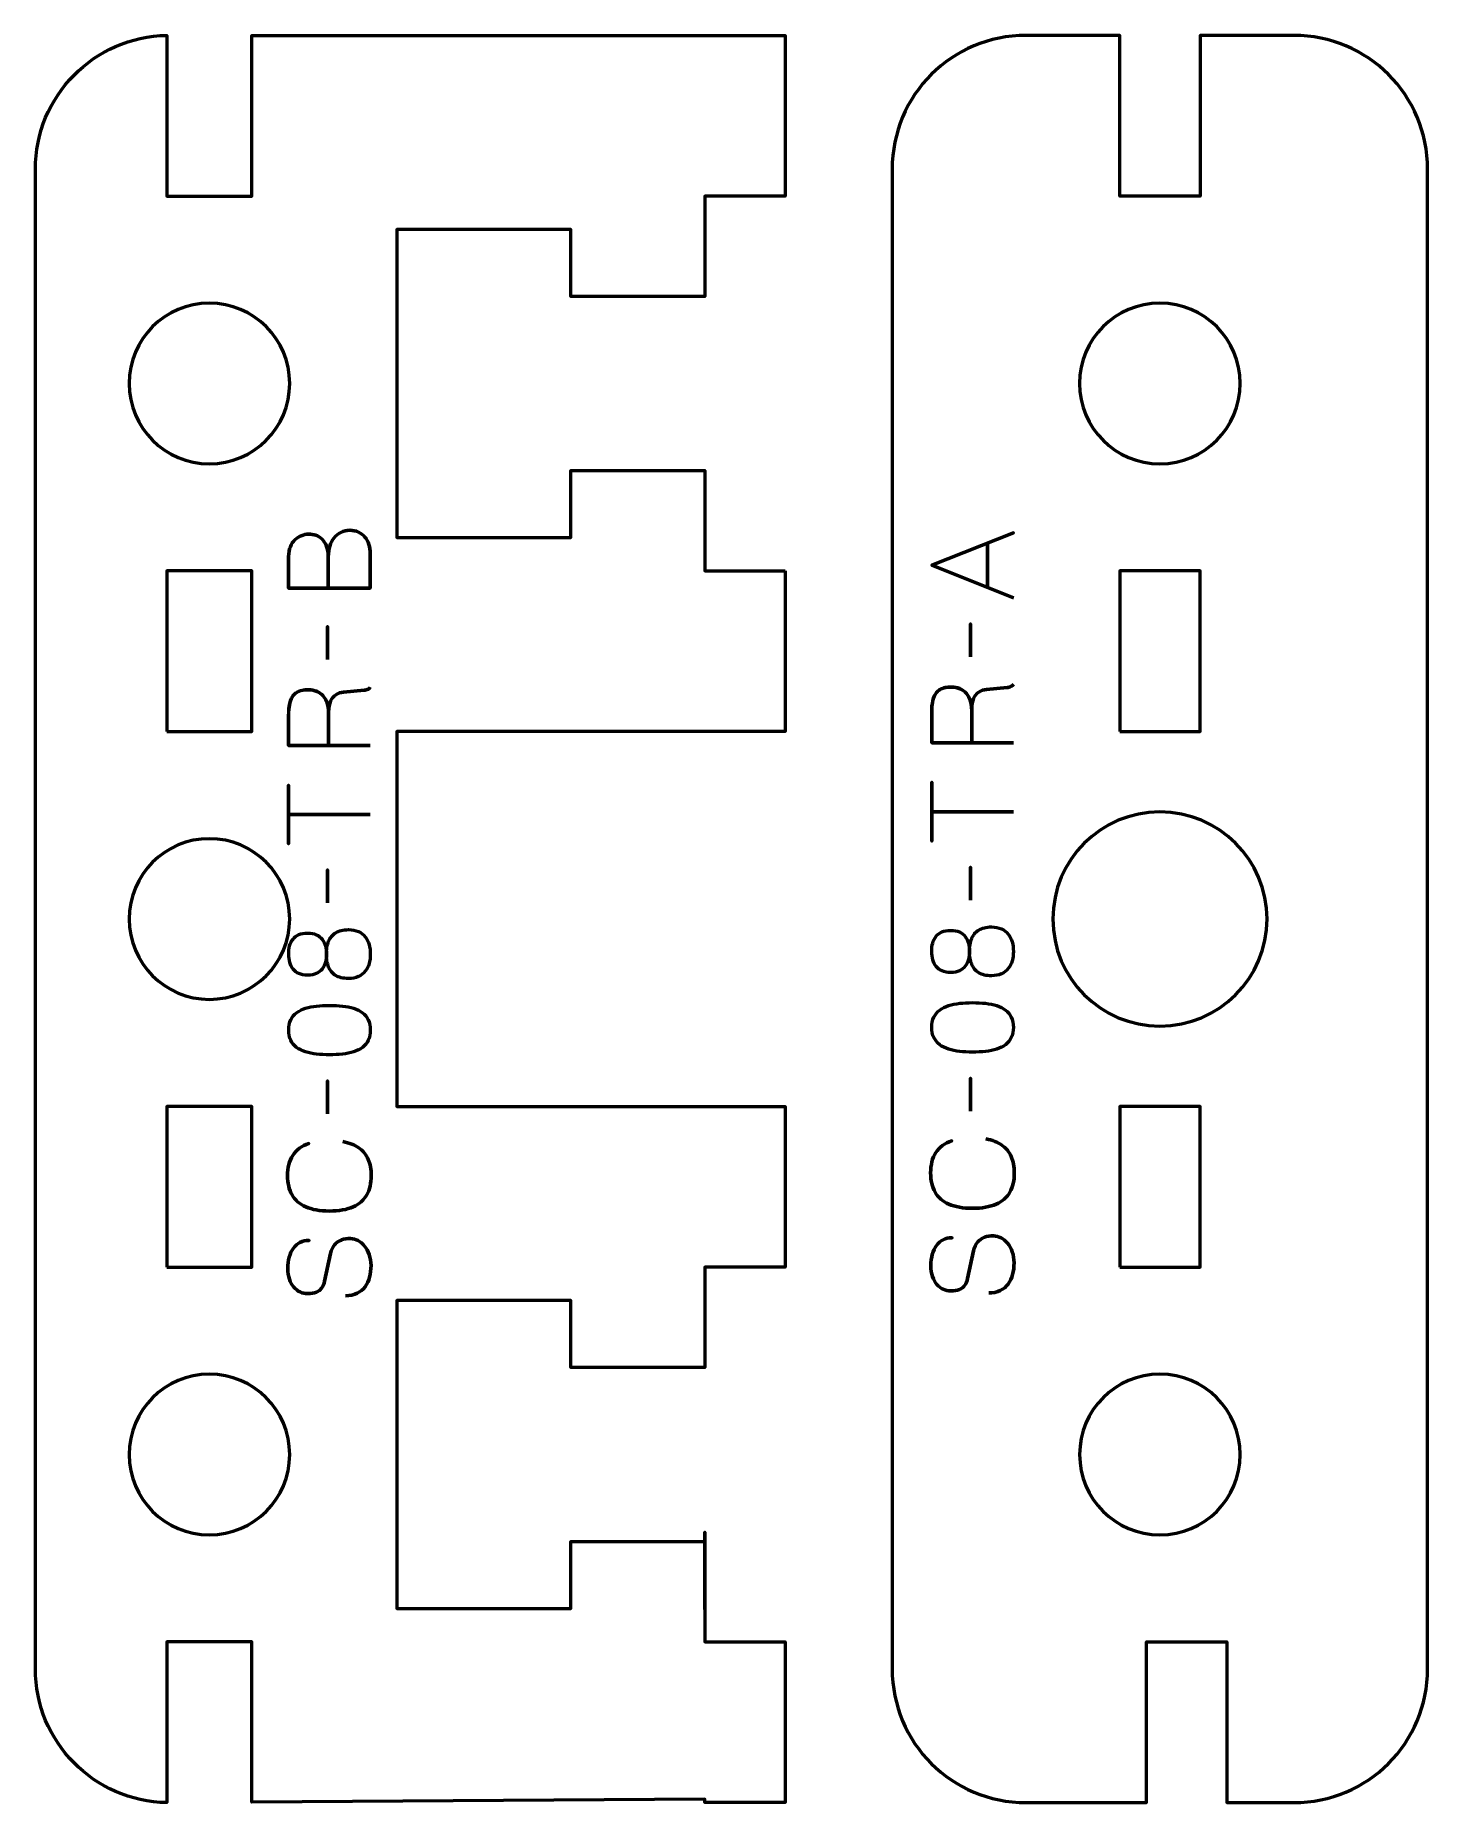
# Model space of a CAD drawing. Header units: centimetres. Extents: x -13.1 to -7.9, y -18.15 to -11.55.
import ezdxf

# ---------------------------------------------------------------- set-up
doc = ezdxf.new("R2010")
doc.units = ezdxf.units.CM
doc.header["$MEASUREMENT"] = 0
doc.layers.add('Layer 1', color=7, linetype='Continuous')

msp = doc.modelspace()

# ---------------------------------------------------------------- linework, layer by layer
at = {"layer": 'Layer 1', "color": 250, "lineweight": 53}
for points, knots in [([(-10.3, -13.55), (-10.3, -13.55), (-10.6, -13.55), (-10.6, -13.55), (-10.6, -13.55), (-10.6, -13.55), (-10.59999, -13.175), (-10.59999, -13.175), (-10.59999, -13.175), (-10.59999, -13.175), (-11.1, -13.175), (-11.1, -13.175), (-11.1, -13.175), (-11.1, -13.175), (-11.10001, -13.425), (-11.10001, -13.425), (-11.10001, -13.425), (-11.10001, -13.425), (-11.75, -13.425), (-11.75, -13.425), (-11.75, -13.425), (-11.75, -13.425), (-11.75, -13.175), (-11.75, -13.175), (-11.75, -13.175), (-11.75, -13.175), (-11.75, -13.175), (-11.75, -13.175), (-11.75, -13.175), (-11.75, -13.175), (-11.75, -13.175), (-11.75, -13.175), (-11.75, -13.175), (-11.75, -13.175), (-11.75, -12.525), (-11.75, -12.525), (-11.75, -12.525), (-11.75, -12.525), (-11.75, -12.525), (-11.75, -12.525), (-11.75, -12.525), (-11.75, -12.525), (-11.75, -12.525), (-11.75, -12.525), (-11.75, -12.525), (-11.75, -12.525), (-11.75, -12.275), (-11.75, -12.275), (-11.75, -12.275), (-11.75, -12.275), (-11.10001, -12.275), (-11.10001, -12.275), (-11.10001, -12.275), (-11.10001, -12.275), (-11.1, -12.525), (-11.1, -12.525), (-11.1, -12.525), (-11.1, -12.525), (-10.6, -12.525), (-10.6, -12.525), (-10.6, -12.525), (-10.6, -12.525), (-10.6, -12.15), (-10.6, -12.15), (-10.6, -12.15), (-10.6, -12.15), (-10.3, -12.15), (-10.3, -12.15), (-10.3, -12.15), (-10.3, -12.15), (-10.3, -11.55), (-10.3, -11.55), (-10.3, -11.55), (-10.3, -11.55), (-10.6, -11.55), (-10.6, -11.55), (-10.6, -11.55), (-10.6, -11.55), (-10.59999, -11.55), (-10.59999, -11.55), (-10.59999, -11.55), (-10.59999, -11.55), (-12.29125, -11.55), (-12.29125, -11.55), (-12.29125, -11.55), (-12.29125, -11.55), (-12.29125, -12.15), (-12.29125, -12.15), (-12.29125, -12.15), (-12.29125, -12.15), (-12.60875, -12.15), (-12.60875, -12.15), (-12.60875, -12.15), (-12.60875, -12.15), (-12.60875, -11.55011), (-12.60875, -11.55011), (-12.60875, -11.55011), (-12.8808, -11.55478), (-13.1, -11.77684), (-13.1, -12.05), (-13.1, -12.05), (-13.1, -12.05), (-13.1, -17.65), (-13.1, -17.65), (-13.1, -17.65), (-13.1, -17.92316), (-12.8808, -18.14522), (-12.60875, -18.14989), (-12.60875, -18.14989), (-12.60875, -18.14989), (-12.60875, -17.55), (-12.60875, -17.55), (-12.60875, -17.55), (-12.60875, -17.55), (-12.29125, -17.55), (-12.29125, -17.55), (-12.29125, -17.55), (-12.29125, -17.55), (-12.29125, -18.14807), (-12.29125, -18.14807), (-12.29125, -18.14807), (-12.29125, -18.14807), (-10.6, -18.1375), (-10.6, -18.1375), (-10.6, -18.1375), (-10.6, -18.1375), (-10.6, -18.15), (-10.6, -18.15), (-10.6, -18.15), (-10.6, -18.15), (-10.3, -18.15), (-10.3, -18.15), (-10.3, -18.15), (-10.3, -18.15), (-10.3, -17.55), (-10.3, -17.55), (-10.3, -17.55), (-10.3, -17.55), (-10.6, -17.55), (-10.6, -17.55), (-10.6, -17.55), (-10.59998, -16.451), (-10.60001, -18.00154), (-10.59999, -17.175), (-10.59999, -17.175), (-10.59999, -17.175), (-11.1, -17.175), (-11.1, -17.175), (-11.1, -17.175), (-11.1, -17.175), (-11.10001, -17.425), (-11.10001, -17.425), (-11.10001, -17.425), (-11.10001, -17.425), (-11.75, -17.425), (-11.75, -17.425), (-11.75, -17.425), (-11.75, -17.425), (-11.75, -17.175), (-11.75, -17.175), (-11.75, -17.175), (-11.75, -17.175), (-11.75, -17.175), (-11.75, -17.175), (-11.75, -17.175), (-11.75, -17.175), (-11.75, -17.175), (-11.75, -17.175), (-11.75, -17.175), (-11.75, -17.175), (-11.75, -16.525), (-11.75, -16.525), (-11.75, -16.525), (-11.75, -16.525), (-11.75, -16.525), (-11.75, -16.525), (-11.75, -16.525), (-11.75, -16.525), (-11.75, -16.525), (-11.75, -16.525), (-11.75, -16.525), (-11.75, -16.525), (-11.75, -16.275), (-11.75, -16.275), (-11.75, -16.275), (-11.75, -16.275), (-11.10001, -16.275), (-11.10001, -16.275), (-11.10001, -16.275), (-11.10001, -16.275), (-11.1, -16.525), (-11.1, -16.525), (-11.1, -16.525), (-11.1, -16.525), (-10.6, -16.525), (-10.6, -16.525), (-10.6, -16.525), (-10.6, -16.525), (-10.6, -16.15), (-10.6, -16.15), (-10.6, -16.15), (-10.6, -16.15), (-10.3, -16.15), (-10.3, -16.15), (-10.3, -16.15), (-10.3, -16.15), (-10.3, -15.55), (-10.3, -15.55), (-10.3, -15.55), (-10.3, -15.55), (-10.6, -15.55), (-10.6, -15.55), (-10.6, -15.55), (-10.6, -15.55), (-11.75, -15.55), (-11.75, -15.55), (-11.75, -15.55), (-11.75, -15.55), (-11.75, -14.15), (-11.75, -14.15), (-11.75, -14.15), (-11.75, -14.15), (-10.6, -14.15), (-10.6, -14.15), (-10.6, -14.15), (-10.6, -14.15), (-10.3, -14.15), (-10.3, -14.15), (-10.3, -14.15), (-10.3, -14.15), (-10.3, -13.55), (-10.3, -13.55)], [0, 0, 0, 0, 0.0172414, 0.0172414, 0.0172414, 0.0172414, 0.0344828, 0.0344828, 0.0344828, 0.0344828, 0.0517241, 0.0517241, 0.0517241, 0.0517241, 0.0689655, 0.0689655, 0.0689655, 0.0689655, 0.0862069, 0.0862069, 0.0862069, 0.0862069, 0.1034483, 0.1034483, 0.1034483, 0.1034483, 0.1206897, 0.1206897, 0.1206897, 0.1206897, 0.137931, 0.137931, 0.137931, 0.137931, 0.1551724, 0.1551724, 0.1551724, 0.1551724, 0.1724138, 0.1724138, 0.1724138, 0.1724138, 0.1896552, 0.1896552, 0.1896552, 0.1896552, 0.2068966, 0.2068966, 0.2068966, 0.2068966, 0.2241379, 0.2241379, 0.2241379, 0.2241379, 0.2413793, 0.2413793, 0.2413793, 0.2413793, 0.2586207, 0.2586207, 0.2586207, 0.2586207, 0.2758621, 0.2758621, 0.2758621, 0.2758621, 0.2931034, 0.2931034, 0.2931034, 0.2931034, 0.3103448, 0.3103448, 0.3103448, 0.3103448, 0.3275862, 0.3275862, 0.3275862, 0.3275862, 0.3448276, 0.3448276, 0.3448276, 0.3448276, 0.362069, 0.362069, 0.362069, 0.362069, 0.3793103, 0.3793103, 0.3793103, 0.3793103, 0.3965517, 0.3965517, 0.3965517, 0.3965517, 0.4137931, 0.4137931, 0.4137931, 0.4137931, 0.4310345, 0.4310345, 0.4310345, 0.4310345, 0.4482759, 0.4482759, 0.4482759, 0.4482759, 0.4655172, 0.4655172, 0.4655172, 0.4655172, 0.4827586, 0.4827586, 0.4827586, 0.4827586, 0.5, 0.5, 0.5, 0.5, 0.5172414, 0.5172414, 0.5172414, 0.5172414, 0.5344828, 0.5344828, 0.5344828, 0.5344828, 0.5517241, 0.5517241, 0.5517241, 0.5517241, 0.5689655, 0.5689655, 0.5689655, 0.5689655, 0.5862069, 0.5862069, 0.5862069, 0.5862069, 0.6034483, 0.6034483, 0.6034483, 0.6034483, 0.6206897, 0.6206897, 0.6206897, 0.6206897, 0.637931, 0.637931, 0.637931, 0.637931, 0.6551724, 0.6551724, 0.6551724, 0.6551724, 0.6724138, 0.6724138, 0.6724138, 0.6724138, 0.6896552, 0.6896552, 0.6896552, 0.6896552, 0.7068966, 0.7068966, 0.7068966, 0.7068966, 0.7241379, 0.7241379, 0.7241379, 0.7241379, 0.7413793, 0.7413793, 0.7413793, 0.7413793, 0.7586207, 0.7586207, 0.7586207, 0.7586207, 0.7758621, 0.7758621, 0.7758621, 0.7758621, 0.7931034, 0.7931034, 0.7931034, 0.7931034, 0.8103448, 0.8103448, 0.8103448, 0.8103448, 0.8275862, 0.8275862, 0.8275862, 0.8275862, 0.8448276, 0.8448276, 0.8448276, 0.8448276, 0.862069, 0.862069, 0.862069, 0.862069, 0.8793103, 0.8793103, 0.8793103, 0.8793103, 0.8965517, 0.8965517, 0.8965517, 0.8965517, 0.9137931, 0.9137931, 0.9137931, 0.9137931, 0.9310345, 0.9310345, 0.9310345, 0.9310345, 0.9482759, 0.9482759, 0.9482759, 0.9482759, 0.9655172, 0.9655172, 0.9655172, 0.9655172, 0.9827586, 0.9827586, 0.9827586, 0.9827586, 1, 1, 1, 1]), ([(-12.75, -12.85), (-12.75, -12.68434), (-12.61566, -12.55), (-12.45, -12.55), (-12.45, -12.55), (-12.28434, -12.55), (-12.15, -12.68434), (-12.15, -12.85), (-12.15, -12.85), (-12.15, -13.01566), (-12.28434, -13.15), (-12.45, -13.15), (-12.45, -13.15), (-12.61566, -13.15), (-12.75, -13.01566), (-12.75, -12.85)], [0, 0, 0, 0, 0.25, 0.25, 0.25, 0.25, 0.5, 0.5, 0.5, 0.5, 0.75, 0.75, 0.75, 0.75, 1, 1, 1, 1]), ([(-12.60875, -14.15), (-12.60875, -14.15), (-12.60875, -13.55), (-12.60875, -13.55), (-12.60875, -13.55), (-12.60875, -13.55), (-12.29125, -13.55), (-12.29125, -13.55), (-12.29125, -13.55), (-12.29125, -13.55), (-12.29125, -14.15), (-12.29125, -14.15), (-12.29125, -14.15), (-12.29125, -14.15), (-12.60875, -14.15), (-12.60875, -14.15)], [0, 0, 0, 0, 0.25, 0.25, 0.25, 0.25, 0.5, 0.5, 0.5, 0.5, 0.75, 0.75, 0.75, 0.75, 1, 1, 1, 1]), ([(-12.75, -14.85), (-12.75, -14.68434), (-12.61566, -14.55), (-12.45, -14.55), (-12.45, -14.55), (-12.28434, -14.55), (-12.15, -14.68434), (-12.15, -14.85), (-12.15, -14.85), (-12.15, -15.01566), (-12.28434, -15.15), (-12.45, -15.15), (-12.45, -15.15), (-12.61566, -15.15), (-12.75, -15.01566), (-12.75, -14.85)], [0, 0, 0, 0, 0.25, 0.25, 0.25, 0.25, 0.5, 0.5, 0.5, 0.5, 0.75, 0.75, 0.75, 0.75, 1, 1, 1, 1]), ([(-12.60875, -16.15), (-12.60875, -16.15), (-12.60875, -15.55), (-12.60875, -15.55), (-12.60875, -15.55), (-12.60875, -15.55), (-12.29125, -15.55), (-12.29125, -15.55), (-12.29125, -15.55), (-12.29125, -15.55), (-12.29125, -16.15), (-12.29125, -16.15), (-12.29125, -16.15), (-12.29125, -16.15), (-12.60875, -16.15), (-12.60875, -16.15)], [0, 0, 0, 0, 0.25, 0.25, 0.25, 0.25, 0.5, 0.5, 0.5, 0.5, 0.75, 0.75, 0.75, 0.75, 1, 1, 1, 1]), ([(-12.75, -16.85), (-12.75, -16.68434), (-12.61566, -16.55), (-12.45, -16.55), (-12.45, -16.55), (-12.28434, -16.55), (-12.15, -16.68434), (-12.15, -16.85), (-12.15, -16.85), (-12.15, -17.01566), (-12.28434, -17.15), (-12.45, -17.15), (-12.45, -17.15), (-12.61566, -17.15), (-12.75, -17.01566), (-12.75, -16.85)], [0, 0, 0, 0, 0.25, 0.25, 0.25, 0.25, 0.5, 0.5, 0.5, 0.5, 0.75, 0.75, 0.75, 0.75, 1, 1, 1, 1])]:
    msp.add_open_spline(points, degree=3, knots=knots, dxfattribs=at)
at = {"layer": 'Layer 1', "lineweight": 53}
for points, knots in [([(-9.89999, -17.6499), (-9.89999, -17.6499), (-9.89999, -12.05009), (-9.89999, -12.05009), (-9.89999, -12.05009), (-9.89999, -11.77295), (-9.67689, -11.54999), (-9.39989, -11.54999), (-9.39989, -11.54999), (-9.39989, -11.54999), (-9.05006, -11.54999), (-9.05006, -11.54999), (-9.05006, -11.54999), (-9.05006, -11.54999), (-9.05006, -12.15), (-9.05006, -12.15), (-9.05006, -12.15), (-9.05006, -12.15), (-8.75007, -12.15), (-8.75007, -12.15), (-8.75007, -12.15), (-8.75007, -12.15), (-8.75007, -11.54999), (-8.75007, -11.54999), (-8.75007, -11.54999), (-8.75007, -11.54999), (-8.39997, -11.54999), (-8.39997, -11.54999), (-8.39997, -11.54999), (-8.12296, -11.54999), (-7.90001, -11.77295), (-7.90001, -12.05009), (-7.90001, -12.05009), (-7.90001, -12.05009), (-7.90001, -17.6499), (-7.90001, -17.6499), (-7.90001, -17.6499), (-7.90001, -17.9269), (-8.12296, -18.14999), (-8.39997, -18.14999), (-8.39997, -18.14999), (-8.39997, -18.14999), (-8.65007, -18.14999), (-8.65007, -18.14999), (-8.65007, -18.14999), (-8.65007, -18.14999), (-8.65007, -17.55), (-8.65007, -17.55), (-8.65007, -17.55), (-8.65007, -17.55), (-8.95006, -17.55), (-8.95006, -17.55), (-8.95006, -17.55), (-8.95006, -17.55), (-8.95006, -18.15), (-8.95006, -18.15), (-8.95006, -18.15), (-8.95006, -18.15), (-9.40006, -18.14999), (-9.40006, -18.14999), (-9.40006, -18.14999), (-9.40006, -18.14999), (-9.39989, -18.14999), (-9.39989, -18.14999), (-9.39989, -18.14999), (-9.67689, -18.14999), (-9.89999, -17.9269), (-9.89999, -17.6499)], [0, 0, 0, 0, 0.0588235, 0.0588235, 0.0588235, 0.0588235, 0.1176471, 0.1176471, 0.1176471, 0.1176471, 0.1764706, 0.1764706, 0.1764706, 0.1764706, 0.2352941, 0.2352941, 0.2352941, 0.2352941, 0.2941176, 0.2941176, 0.2941176, 0.2941176, 0.3529412, 0.3529412, 0.3529412, 0.3529412, 0.4117647, 0.4117647, 0.4117647, 0.4117647, 0.4705882, 0.4705882, 0.4705882, 0.4705882, 0.5294118, 0.5294118, 0.5294118, 0.5294118, 0.5882353, 0.5882353, 0.5882353, 0.5882353, 0.6470588, 0.6470588, 0.6470588, 0.6470588, 0.7058824, 0.7058824, 0.7058824, 0.7058824, 0.7647059, 0.7647059, 0.7647059, 0.7647059, 0.8235294, 0.8235294, 0.8235294, 0.8235294, 0.8823529, 0.8823529, 0.8823529, 0.8823529, 0.9411765, 0.9411765, 0.9411765, 0.9411765, 1, 1, 1, 1]), ([(-8.90001, -12.55001), (-8.73438, -12.55001), (-8.6, -12.68433), (-8.6, -12.85), (-8.6, -12.85), (-8.6, -13.01563), (-8.73438, -13.15), (-8.90001, -13.15), (-8.90001, -13.15), (-9.06578, -13.15), (-9.20001, -13.01563), (-9.20001, -12.85), (-9.20001, -12.85), (-9.20001, -12.68433), (-9.06578, -12.55001), (-8.90001, -12.55001)], [0, 0, 0, 0, 0.25, 0.25, 0.25, 0.25, 0.5, 0.5, 0.5, 0.5, 0.75, 0.75, 0.75, 0.75, 1, 1, 1, 1]), ([(-9.04989, -14.15002), (-9.04989, -14.15002), (-9.04989, -13.55002), (-9.04989, -13.55002), (-9.04989, -13.55002), (-9.04989, -13.55002), (-8.74989, -13.55002), (-8.74989, -13.55002), (-8.74989, -13.55002), (-8.74989, -13.55002), (-8.74989, -14.15002), (-8.74989, -14.15002), (-8.74989, -14.15002), (-8.74989, -14.15002), (-9.04989, -14.15002), (-9.04989, -14.15002)], [0, 0, 0, 0, 0.25, 0.25, 0.25, 0.25, 0.5, 0.5, 0.5, 0.5, 0.75, 0.75, 0.75, 0.75, 1, 1, 1, 1]), ([(-8.8999, -14.44993), (-8.67907, -14.44993), (-8.4999, -14.62909), (-8.4999, -14.84993), (-8.4999, -14.84993), (-8.4999, -15.07095), (-8.67907, -15.24993), (-8.8999, -15.24993), (-8.8999, -15.24993), (-9.12092, -15.24993), (-9.29989, -15.07095), (-9.29989, -14.84993), (-9.29989, -14.84993), (-9.29989, -14.62909), (-9.12092, -14.44993), (-8.8999, -14.44993)], [0, 0, 0, 0, 0.25, 0.25, 0.25, 0.25, 0.5, 0.5, 0.5, 0.5, 0.75, 0.75, 0.75, 0.75, 1, 1, 1, 1]), ([(-9.04997, -16.14998), (-9.04997, -16.14998), (-9.04997, -15.54998), (-9.04997, -15.54998), (-9.04997, -15.54998), (-9.04997, -15.54998), (-8.74997, -15.54998), (-8.74997, -15.54998), (-8.74997, -15.54998), (-8.74997, -15.54998), (-8.74997, -16.14998), (-8.74997, -16.14998), (-8.74997, -16.14998), (-8.74997, -16.14998), (-9.04997, -16.14998), (-9.04997, -16.14998)], [0, 0, 0, 0, 0.25, 0.25, 0.25, 0.25, 0.5, 0.5, 0.5, 0.5, 0.75, 0.75, 0.75, 0.75, 1, 1, 1, 1]), ([(-8.89996, -16.54999), (-8.73419, -16.54999), (-8.59996, -16.68422), (-8.59996, -16.85), (-8.59996, -16.85), (-8.59996, -17.01566), (-8.73419, -17.15), (-8.89996, -17.15), (-8.89996, -17.15), (-9.06562, -17.15), (-9.19996, -17.01566), (-9.19996, -16.85), (-9.19996, -16.85), (-9.19996, -16.68422), (-9.06562, -16.54999), (-8.89996, -16.54999)], [0, 0, 0, 0, 0.25, 0.25, 0.25, 0.25, 0.5, 0.5, 0.5, 0.5, 0.75, 0.75, 0.75, 0.75, 1, 1, 1, 1])]:
    msp.add_open_spline(points, degree=3, knots=knots, dxfattribs=at)
at = {"layer": 'Layer 1', "color": 30, "lineweight": 53}
for points, knots in [([(-12.00598, -13.61472), (-12.00598, -13.61472), (-12.00598, -13.49746), (-12.00598, -13.49746), (-12.00598, -13.49746), (-12.00605, -13.48222), (-12.00816, -13.46924), (-12.01233, -13.4583), (-12.01233, -13.4583), (-12.01642, -13.44743), (-12.02199, -13.43862), (-12.02898, -13.43177), (-12.02898, -13.43177), (-12.03596, -13.42493), (-12.04386, -13.41999), (-12.05261, -13.41688), (-12.05261, -13.41688), (-12.06129, -13.41385), (-12.07032, -13.41244), (-12.07963, -13.41279), (-12.07963, -13.41279), (-12.08895, -13.41322), (-12.09798, -13.41519), (-12.1068, -13.41872), (-12.1068, -13.41872), (-12.11562, -13.42218), (-12.12359, -13.4274), (-12.13072, -13.43424), (-12.13072, -13.43424), (-12.13784, -13.44108), (-12.14349, -13.44962), (-12.14765, -13.45999), (-12.14765, -13.45999), (-12.15188, -13.47037), (-12.15407, -13.48257), (-12.15414, -13.49661), (-12.15414, -13.49661), (-12.15414, -13.49661), (-12.15414, -13.61472), (-12.15414, -13.61472), (-12.15414, -13.61472), (-12.15414, -13.61472), (-11.84892, -13.61472), (-11.84892, -13.61472), (-11.84892, -13.61472), (-11.84892, -13.61472), (-11.84892, -13.48476), (-11.84892, -13.48476), (-11.84892, -13.48476), (-11.84892, -13.47262), (-11.85068, -13.46133), (-11.85414, -13.45089), (-11.85414, -13.45089), (-11.85767, -13.44045), (-11.86268, -13.43135), (-11.86931, -13.42345), (-11.86931, -13.42345), (-11.87601, -13.41561), (-11.88406, -13.40948), (-11.89358, -13.4051), (-11.89358, -13.4051), (-11.90311, -13.40073), (-11.9139, -13.39847), (-11.92597, -13.3984), (-11.92597, -13.3984), (-11.9381, -13.39868), (-11.94904, -13.40122), (-11.95884, -13.40609), (-11.95884, -13.40609), (-11.96865, -13.41096), (-11.97705, -13.41773), (-11.98403, -13.42648), (-11.98403, -13.42648), (-11.99109, -13.43523), (-11.99652, -13.44567), (-12.00026, -13.45767), (-12.00026, -13.45767), (-12.004, -13.46966), (-12.0059, -13.48292), (-12.00598, -13.49746), (-12.00598, -13.49746), (-12.0059, -13.48292), (-12.004, -13.46966), (-12.00026, -13.45767), (-12.00026, -13.45767), (-11.99652, -13.44567), (-11.99109, -13.43523), (-11.98403, -13.42648), (-11.98403, -13.42648), (-11.97705, -13.41773), (-11.96865, -13.41096), (-11.95884, -13.40609), (-11.95884, -13.40609), (-11.94904, -13.40122), (-11.9381, -13.39868), (-11.92597, -13.3984), (-11.92597, -13.3984), (-11.9139, -13.39847), (-11.90311, -13.40073), (-11.89358, -13.4051), (-11.89358, -13.4051), (-11.88406, -13.40948), (-11.87601, -13.41561), (-11.86931, -13.42345), (-11.86931, -13.42345), (-11.86268, -13.43135), (-11.85767, -13.44045), (-11.85414, -13.45089), (-11.85414, -13.45089), (-11.85068, -13.46133), (-11.84892, -13.47262), (-11.84892, -13.48476), (-11.84892, -13.48476), (-11.84892, -13.48476), (-11.84892, -13.61472), (-11.84892, -13.61472), (-11.84892, -13.61472), (-11.84892, -13.61472), (-12.15414, -13.61472), (-12.15414, -13.61472), (-12.15414, -13.61472), (-12.15414, -13.61472), (-12.15414, -13.49661), (-12.15414, -13.49661), (-12.15414, -13.49661), (-12.15407, -13.48257), (-12.15188, -13.47037), (-12.14765, -13.45999), (-12.14765, -13.45999), (-12.14349, -13.44962), (-12.13784, -13.44108), (-12.13072, -13.43424), (-12.13072, -13.43424), (-12.12359, -13.4274), (-12.11562, -13.42218), (-12.1068, -13.41872), (-12.1068, -13.41872), (-12.09798, -13.41519), (-12.08895, -13.41322), (-12.07963, -13.41279), (-12.07963, -13.41279), (-12.07032, -13.41244), (-12.06129, -13.41385), (-12.05261, -13.41688), (-12.05261, -13.41688), (-12.04386, -13.41999), (-12.03596, -13.42493), (-12.02898, -13.43177), (-12.02898, -13.43177), (-12.02199, -13.43862), (-12.01642, -13.44743), (-12.01233, -13.4583), (-12.01233, -13.4583), (-12.00816, -13.46924), (-12.00605, -13.48222), (-12.00598, -13.49746), (-12.00598, -13.49746), (-12.00598, -13.49746), (-12.00598, -13.61472), (-12.00598, -13.61472)], [0, 0, 0, 0, 0.025, 0.025, 0.025, 0.025, 0.05, 0.05, 0.05, 0.05, 0.075, 0.075, 0.075, 0.075, 0.1, 0.1, 0.1, 0.1, 0.125, 0.125, 0.125, 0.125, 0.15, 0.15, 0.15, 0.15, 0.175, 0.175, 0.175, 0.175, 0.2, 0.2, 0.2, 0.2, 0.225, 0.225, 0.225, 0.225, 0.25, 0.25, 0.25, 0.25, 0.275, 0.275, 0.275, 0.275, 0.3, 0.3, 0.3, 0.3, 0.325, 0.325, 0.325, 0.325, 0.35, 0.35, 0.35, 0.35, 0.375, 0.375, 0.375, 0.375, 0.4, 0.4, 0.4, 0.4, 0.425, 0.425, 0.425, 0.425, 0.45, 0.45, 0.45, 0.45, 0.475, 0.475, 0.475, 0.475, 0.5, 0.5, 0.5, 0.5, 0.525, 0.525, 0.525, 0.525, 0.55, 0.55, 0.55, 0.55, 0.575, 0.575, 0.575, 0.575, 0.6, 0.6, 0.6, 0.6, 0.625, 0.625, 0.625, 0.625, 0.65, 0.65, 0.65, 0.65, 0.675, 0.675, 0.675, 0.675, 0.7, 0.7, 0.7, 0.7, 0.725, 0.725, 0.725, 0.725, 0.75, 0.75, 0.75, 0.75, 0.775, 0.775, 0.775, 0.775, 0.8, 0.8, 0.8, 0.8, 0.825, 0.825, 0.825, 0.825, 0.85, 0.85, 0.85, 0.85, 0.875, 0.875, 0.875, 0.875, 0.9, 0.9, 0.9, 0.9, 0.925, 0.925, 0.925, 0.925, 0.95, 0.95, 0.95, 0.95, 0.975, 0.975, 0.975, 0.975, 1, 1, 1, 1]), ([(-9.44718, -13.65028), (-9.44718, -13.65028), (-9.7524, -13.52921), (-9.7524, -13.52921), (-9.7524, -13.52921), (-9.7524, -13.52921), (-9.44718, -13.40771), (-9.44718, -13.40771), (-9.44718, -13.40771), (-9.44718, -13.40771), (-9.7524, -13.52921), (-9.7524, -13.52921), (-9.7524, -13.52921), (-9.7524, -13.52921), (-9.44718, -13.65028), (-9.44718, -13.65028)], [0, 0, 0, 0, 0.25, 0.25, 0.25, 0.25, 0.5, 0.5, 0.5, 0.5, 0.75, 0.75, 0.75, 0.75, 1, 1, 1, 1]), ([(-9.54328, -13.61218), (-9.54328, -13.61218), (-9.54328, -13.44624), (-9.54328, -13.44624), (-9.54328, -13.44624), (-9.54328, -13.44624), (-9.54328, -13.61218), (-9.54328, -13.61218)], [0, 0, 0, 0, 0.5, 0.5, 0.5, 0.5, 1, 1, 1, 1]), ([(-12.00852, -13.88057), (-12.00852, -13.88057), (-12.00852, -13.75738), (-12.00852, -13.75738), (-12.00852, -13.75738), (-12.00852, -13.75738), (-12.00852, -13.88057), (-12.00852, -13.88057)], [0, 0, 0, 0, 0.5, 0.5, 0.5, 0.5, 1, 1, 1, 1]), ([(-9.60678, -13.87041), (-9.60678, -13.87041), (-9.60678, -13.74722), (-9.60678, -13.74722), (-9.60678, -13.74722), (-9.60678, -13.74722), (-9.60678, -13.87041), (-9.60678, -13.87041)], [0, 0, 0, 0, 0.5, 0.5, 0.5, 0.5, 1, 1, 1, 1]), ([(-11.84892, -13.98471), (-11.85097, -13.98753), (-11.85344, -13.98965), (-11.85633, -13.9912), (-11.85633, -13.9912), (-11.85922, -13.99276), (-11.86211, -13.99381), (-11.86494, -13.99445), (-11.86494, -13.99445), (-11.86769, -13.99501), (-11.87002, -13.9953), (-11.87178, -13.9953), (-11.87178, -13.9953), (-11.87178, -13.9953), (-11.94883, -14.00292), (-11.94883, -14.00292), (-11.94883, -14.00292), (-11.9599, -14.00376), (-11.96964, -14.00701), (-11.97797, -14.01258), (-11.97797, -14.01258), (-11.98636, -14.01823), (-11.99285, -14.02627), (-11.99758, -14.03685), (-11.99758, -14.03685), (-12.00224, -14.04737), (-12.00463, -14.06049), (-12.00471, -14.07615), (-12.00471, -14.07615), (-12.00463, -14.06049), (-12.00224, -14.04737), (-11.99758, -14.03685), (-11.99758, -14.03685), (-11.99285, -14.02627), (-11.98636, -14.01823), (-11.97797, -14.01258), (-11.97797, -14.01258), (-11.96964, -14.00701), (-11.9599, -14.00376), (-11.94883, -14.00292), (-11.94883, -14.00292), (-11.94883, -14.00292), (-11.87178, -13.9953), (-11.87178, -13.9953), (-11.87178, -13.9953), (-11.87002, -13.9953), (-11.86769, -13.99501), (-11.86494, -13.99445), (-11.86494, -13.99445), (-11.86211, -13.99381), (-11.85922, -13.99276), (-11.85633, -13.9912), (-11.85633, -13.9912), (-11.85344, -13.98965), (-11.85097, -13.98753), (-11.84892, -13.98471)], [0, 0, 0, 0, 0.0714286, 0.0714286, 0.0714286, 0.0714286, 0.1428571, 0.1428571, 0.1428571, 0.1428571, 0.2142857, 0.2142857, 0.2142857, 0.2142857, 0.2857143, 0.2857143, 0.2857143, 0.2857143, 0.3571429, 0.3571429, 0.3571429, 0.3571429, 0.4285714, 0.4285714, 0.4285714, 0.4285714, 0.5, 0.5, 0.5, 0.5, 0.5714286, 0.5714286, 0.5714286, 0.5714286, 0.6428571, 0.6428571, 0.6428571, 0.6428571, 0.7142857, 0.7142857, 0.7142857, 0.7142857, 0.7857143, 0.7857143, 0.7857143, 0.7857143, 0.8571429, 0.8571429, 0.8571429, 0.8571429, 0.9285714, 0.9285714, 0.9285714, 0.9285714, 1, 1, 1, 1]), ([(-9.44718, -14.19172), (-9.44718, -14.19172), (-9.7524, -14.19172), (-9.7524, -14.19172), (-9.7524, -14.19172), (-9.7524, -14.19172), (-9.7524, -14.08038), (-9.7524, -14.08038), (-9.7524, -14.08038), (-9.7524, -14.06486), (-9.75134, -14.0516), (-9.7493, -14.04066), (-9.7493, -14.04066), (-9.74725, -14.02966), (-9.74429, -14.02055), (-9.74041, -14.01336), (-9.74041, -14.01336), (-9.73653, -14.00616), (-9.7318, -14.00052), (-9.72623, -13.99635), (-9.72623, -13.99635), (-9.72072, -13.99212), (-9.71444, -13.98916), (-9.70746, -13.98725), (-9.70746, -13.98725), (-9.70047, -13.98535), (-9.69292, -13.98422), (-9.68467, -13.98387), (-9.68467, -13.98387), (-9.6743, -13.98337), (-9.66428, -13.9845), (-9.65461, -13.98718), (-9.65461, -13.98718), (-9.64488, -13.98993), (-9.6362, -13.99466), (-9.62844, -14.00136), (-9.62844, -14.00136), (-9.62067, -14.00814), (-9.61454, -14.01724), (-9.60995, -14.02881), (-9.60995, -14.02881), (-9.60543, -14.04038), (-9.60304, -14.0547), (-9.60297, -14.07192), (-9.60297, -14.07192), (-9.60297, -14.07192), (-9.60297, -14.19172), (-9.60297, -14.19172), (-9.60297, -14.19172), (-9.60297, -14.19172), (-9.60297, -14.07192), (-9.60297, -14.07192), (-9.60297, -14.07192), (-9.60304, -14.05506), (-9.60543, -14.04087), (-9.60995, -14.02937), (-9.60995, -14.02937), (-9.61454, -14.01787), (-9.62067, -14.0087), (-9.62844, -14.00186), (-9.62844, -14.00186), (-9.6362, -13.99501), (-9.64488, -13.99022), (-9.65461, -13.98739), (-9.65461, -13.98739), (-9.66428, -13.98457), (-9.6743, -13.98337), (-9.68467, -13.98387), (-9.68467, -13.98387), (-9.69497, -13.98429), (-9.70428, -13.98605), (-9.71261, -13.98916), (-9.71261, -13.98916), (-9.72086, -13.99219), (-9.72799, -13.99727), (-9.73392, -14.00433), (-9.73392, -14.00433), (-9.73984, -14.01138), (-9.74443, -14.02112), (-9.7476, -14.03347), (-9.7476, -14.03347), (-9.75078, -14.04581), (-9.7524, -14.06148), (-9.7524, -14.08038), (-9.7524, -14.08038), (-9.7524, -14.08038), (-9.7524, -14.19172), (-9.7524, -14.19172), (-9.7524, -14.19172), (-9.7524, -14.19172), (-9.44718, -14.19172), (-9.44718, -14.19172)], [0, 0, 0, 0, 0.0434783, 0.0434783, 0.0434783, 0.0434783, 0.0869565, 0.0869565, 0.0869565, 0.0869565, 0.1304348, 0.1304348, 0.1304348, 0.1304348, 0.173913, 0.173913, 0.173913, 0.173913, 0.2173913, 0.2173913, 0.2173913, 0.2173913, 0.2608696, 0.2608696, 0.2608696, 0.2608696, 0.3043478, 0.3043478, 0.3043478, 0.3043478, 0.3478261, 0.3478261, 0.3478261, 0.3478261, 0.3913043, 0.3913043, 0.3913043, 0.3913043, 0.4347826, 0.4347826, 0.4347826, 0.4347826, 0.4782609, 0.4782609, 0.4782609, 0.4782609, 0.5217391, 0.5217391, 0.5217391, 0.5217391, 0.5652174, 0.5652174, 0.5652174, 0.5652174, 0.6086957, 0.6086957, 0.6086957, 0.6086957, 0.6521739, 0.6521739, 0.6521739, 0.6521739, 0.6956522, 0.6956522, 0.6956522, 0.6956522, 0.7391304, 0.7391304, 0.7391304, 0.7391304, 0.7826087, 0.7826087, 0.7826087, 0.7826087, 0.826087, 0.826087, 0.826087, 0.826087, 0.8695652, 0.8695652, 0.8695652, 0.8695652, 0.9130435, 0.9130435, 0.9130435, 0.9130435, 0.9565217, 0.9565217, 0.9565217, 0.9565217, 1, 1, 1, 1]), ([(-9.44718, -13.97455), (-9.44923, -13.97737), (-9.4517, -13.97949), (-9.45459, -13.98104), (-9.45459, -13.98104), (-9.45748, -13.9826), (-9.46037, -13.98365), (-9.4632, -13.98429), (-9.4632, -13.98429), (-9.46595, -13.98485), (-9.46828, -13.98514), (-9.47004, -13.98514), (-9.47004, -13.98514), (-9.47004, -13.98514), (-9.54709, -13.99276), (-9.54709, -13.99276), (-9.54709, -13.99276), (-9.55816, -13.9936), (-9.5679, -13.99685), (-9.57623, -14.00242), (-9.57623, -14.00242), (-9.58462, -14.00807), (-9.59111, -14.01611), (-9.59584, -14.02669), (-9.59584, -14.02669), (-9.6005, -14.03721), (-9.60289, -14.05033), (-9.60297, -14.06599), (-9.60297, -14.06599), (-9.60289, -14.05033), (-9.6005, -14.03721), (-9.59584, -14.02669), (-9.59584, -14.02669), (-9.59111, -14.01611), (-9.58462, -14.00807), (-9.57623, -14.00242), (-9.57623, -14.00242), (-9.5679, -13.99685), (-9.55816, -13.9936), (-9.54709, -13.99276), (-9.54709, -13.99276), (-9.54709, -13.99276), (-9.47004, -13.98514), (-9.47004, -13.98514), (-9.47004, -13.98514), (-9.46828, -13.98514), (-9.46595, -13.98485), (-9.4632, -13.98429), (-9.4632, -13.98429), (-9.46037, -13.98365), (-9.45748, -13.9826), (-9.45459, -13.98104), (-9.45459, -13.98104), (-9.4517, -13.97949), (-9.44923, -13.97737), (-9.44718, -13.97455)], [0, 0, 0, 0, 0.0714286, 0.0714286, 0.0714286, 0.0714286, 0.1428571, 0.1428571, 0.1428571, 0.1428571, 0.2142857, 0.2142857, 0.2142857, 0.2142857, 0.2857143, 0.2857143, 0.2857143, 0.2857143, 0.3571429, 0.3571429, 0.3571429, 0.3571429, 0.4285714, 0.4285714, 0.4285714, 0.4285714, 0.5, 0.5, 0.5, 0.5, 0.5714286, 0.5714286, 0.5714286, 0.5714286, 0.6428571, 0.6428571, 0.6428571, 0.6428571, 0.7142857, 0.7142857, 0.7142857, 0.7142857, 0.7857143, 0.7857143, 0.7857143, 0.7857143, 0.8571429, 0.8571429, 0.8571429, 0.8571429, 0.9285714, 0.9285714, 0.9285714, 0.9285714, 1, 1, 1, 1]), ([(-11.84892, -14.20188), (-11.84892, -14.20188), (-12.15414, -14.20188), (-12.15414, -14.20188), (-12.15414, -14.20188), (-12.15414, -14.20188), (-12.15414, -14.09054), (-12.15414, -14.09054), (-12.15414, -14.09054), (-12.15414, -14.07502), (-12.15308, -14.06176), (-12.15104, -14.05082), (-12.15104, -14.05082), (-12.14899, -14.03982), (-12.14603, -14.03071), (-12.14215, -14.02352), (-12.14215, -14.02352), (-12.13827, -14.01632), (-12.13354, -14.01068), (-12.12797, -14.00651), (-12.12797, -14.00651), (-12.12246, -14.00228), (-12.11618, -13.99932), (-12.1092, -13.99741), (-12.1092, -13.99741), (-12.10221, -13.99551), (-12.09466, -13.99438), (-12.08641, -13.99403), (-12.08641, -13.99403), (-12.07604, -13.99353), (-12.06602, -13.99466), (-12.05635, -13.99734), (-12.05635, -13.99734), (-12.04662, -14.00009), (-12.03794, -14.00482), (-12.03018, -14.01152), (-12.03018, -14.01152), (-12.02241, -14.0183), (-12.01628, -14.0274), (-12.01169, -14.03897), (-12.01169, -14.03897), (-12.00717, -14.05054), (-12.00478, -14.06486), (-12.00471, -14.08208), (-12.00471, -14.08208), (-12.00471, -14.08208), (-12.00471, -14.20188), (-12.00471, -14.20188), (-12.00471, -14.20188), (-12.00471, -14.20188), (-12.00471, -14.08208), (-12.00471, -14.08208), (-12.00471, -14.08208), (-12.00478, -14.06522), (-12.00717, -14.05103), (-12.01169, -14.03953), (-12.01169, -14.03953), (-12.01628, -14.02803), (-12.02241, -14.01886), (-12.03018, -14.01202), (-12.03018, -14.01202), (-12.03794, -14.00517), (-12.04662, -14.00038), (-12.05635, -13.99755), (-12.05635, -13.99755), (-12.06602, -13.99473), (-12.07604, -13.99353), (-12.08641, -13.99403), (-12.08641, -13.99403), (-12.09671, -13.99445), (-12.10602, -13.99621), (-12.11435, -13.99932), (-12.11435, -13.99932), (-12.1226, -14.00235), (-12.12973, -14.00743), (-12.13566, -14.01449), (-12.13566, -14.01449), (-12.14158, -14.02154), (-12.14617, -14.03128), (-12.14934, -14.04363), (-12.14934, -14.04363), (-12.15252, -14.05597), (-12.15414, -14.07164), (-12.15414, -14.09054), (-12.15414, -14.09054), (-12.15414, -14.09054), (-12.15414, -14.20188), (-12.15414, -14.20188), (-12.15414, -14.20188), (-12.15414, -14.20188), (-11.84892, -14.20188), (-11.84892, -14.20188)], [0, 0, 0, 0, 0.0434783, 0.0434783, 0.0434783, 0.0434783, 0.0869565, 0.0869565, 0.0869565, 0.0869565, 0.1304348, 0.1304348, 0.1304348, 0.1304348, 0.173913, 0.173913, 0.173913, 0.173913, 0.2173913, 0.2173913, 0.2173913, 0.2173913, 0.2608696, 0.2608696, 0.2608696, 0.2608696, 0.3043478, 0.3043478, 0.3043478, 0.3043478, 0.3478261, 0.3478261, 0.3478261, 0.3478261, 0.3913043, 0.3913043, 0.3913043, 0.3913043, 0.4347826, 0.4347826, 0.4347826, 0.4347826, 0.4782609, 0.4782609, 0.4782609, 0.4782609, 0.5217391, 0.5217391, 0.5217391, 0.5217391, 0.5652174, 0.5652174, 0.5652174, 0.5652174, 0.6086957, 0.6086957, 0.6086957, 0.6086957, 0.6521739, 0.6521739, 0.6521739, 0.6521739, 0.6956522, 0.6956522, 0.6956522, 0.6956522, 0.7391304, 0.7391304, 0.7391304, 0.7391304, 0.7826087, 0.7826087, 0.7826087, 0.7826087, 0.826087, 0.826087, 0.826087, 0.826087, 0.8695652, 0.8695652, 0.8695652, 0.8695652, 0.9130435, 0.9130435, 0.9130435, 0.9130435, 0.9565217, 0.9565217, 0.9565217, 0.9565217, 1, 1, 1, 1]), ([(-11.84892, -14.46011), (-11.84892, -14.46011), (-12.15414, -14.46011), (-12.15414, -14.46011), (-12.15414, -14.46011), (-12.15414, -14.46011), (-12.15414, -14.56975), (-12.15414, -14.56975), (-12.15414, -14.56975), (-12.15414, -14.56975), (-12.15414, -14.34962), (-12.15414, -14.34962), (-12.15414, -14.34962), (-12.15414, -14.34962), (-12.15414, -14.46011), (-12.15414, -14.46011), (-12.15414, -14.46011), (-12.15414, -14.46011), (-11.84892, -14.46011), (-11.84892, -14.46011)], [0, 0, 0, 0, 0.2, 0.2, 0.2, 0.2, 0.4, 0.4, 0.4, 0.4, 0.6, 0.6, 0.6, 0.6, 0.8, 0.8, 0.8, 0.8, 1, 1, 1, 1]), ([(-9.44718, -14.44995), (-9.44718, -14.44995), (-9.7524, -14.44995), (-9.7524, -14.44995), (-9.7524, -14.44995), (-9.7524, -14.44995), (-9.7524, -14.55959), (-9.7524, -14.55959), (-9.7524, -14.55959), (-9.7524, -14.55959), (-9.7524, -14.33946), (-9.7524, -14.33946), (-9.7524, -14.33946), (-9.7524, -14.33946), (-9.7524, -14.44995), (-9.7524, -14.44995), (-9.7524, -14.44995), (-9.7524, -14.44995), (-9.44718, -14.44995), (-9.44718, -14.44995)], [0, 0, 0, 0, 0.2, 0.2, 0.2, 0.2, 0.4, 0.4, 0.4, 0.4, 0.6, 0.6, 0.6, 0.6, 0.8, 0.8, 0.8, 0.8, 1, 1, 1, 1]), ([(-12.00852, -14.78988), (-12.00852, -14.78988), (-12.00852, -14.66669), (-12.00852, -14.66669), (-12.00852, -14.66669), (-12.00852, -14.66669), (-12.00852, -14.78988), (-12.00852, -14.78988)], [0, 0, 0, 0, 0.5, 0.5, 0.5, 0.5, 1, 1, 1, 1]), ([(-9.60678, -14.77972), (-9.60678, -14.77972), (-9.60678, -14.65653), (-9.60678, -14.65653), (-9.60678, -14.65653), (-9.60678, -14.65653), (-9.60678, -14.77972), (-9.60678, -14.77972)], [0, 0, 0, 0, 0.5, 0.5, 0.5, 0.5, 1, 1, 1, 1]), ([(-12.01275, -14.98122), (-12.01275, -14.97036), (-12.01402, -14.9602), (-12.01656, -14.95067), (-12.01656, -14.95067), (-12.01917, -14.94122), (-12.02326, -14.93289), (-12.02884, -14.92563), (-12.02884, -14.92563), (-12.03441, -14.91843), (-12.04168, -14.91279), (-12.05064, -14.90869), (-12.05064, -14.90869), (-12.05953, -14.9046), (-12.07032, -14.90256), (-12.08302, -14.90249), (-12.08302, -14.90249), (-12.09572, -14.90256), (-12.10659, -14.90453), (-12.11562, -14.90841), (-12.11562, -14.90841), (-12.12465, -14.91229), (-12.13206, -14.9178), (-12.1377, -14.92485), (-12.1377, -14.92485), (-12.14342, -14.93191), (-12.14758, -14.94023), (-12.15019, -14.94983), (-12.15019, -14.94983), (-12.1528, -14.95935), (-12.15393, -14.96987), (-12.15372, -14.98122), (-12.15372, -14.98122), (-12.15351, -14.99258), (-12.15209, -15.0031), (-12.14948, -15.01262), (-12.14948, -15.01262), (-12.1468, -15.02222), (-12.14264, -15.03054), (-12.13707, -15.0376), (-12.13707, -15.0376), (-12.13149, -15.04465), (-12.1243, -15.05016), (-12.11541, -15.05404), (-12.11541, -15.05404), (-12.10645, -15.05792), (-12.09565, -15.05989), (-12.08302, -15.05996), (-12.08302, -15.05996), (-12.07032, -15.05989), (-12.05953, -15.05785), (-12.05064, -15.05375), (-12.05064, -15.05375), (-12.04168, -15.04966), (-12.03441, -15.04402), (-12.02884, -15.03675), (-12.02884, -15.03675), (-12.02326, -15.02955), (-12.01917, -15.02123), (-12.01656, -15.01177), (-12.01656, -15.01177), (-12.01402, -15.00225), (-12.01275, -14.99209), (-12.01275, -14.98122)], [0, 0, 0, 0, 0.0625, 0.0625, 0.0625, 0.0625, 0.125, 0.125, 0.125, 0.125, 0.1875, 0.1875, 0.1875, 0.1875, 0.25, 0.25, 0.25, 0.25, 0.3125, 0.3125, 0.3125, 0.3125, 0.375, 0.375, 0.375, 0.375, 0.4375, 0.4375, 0.4375, 0.4375, 0.5, 0.5, 0.5, 0.5, 0.5625, 0.5625, 0.5625, 0.5625, 0.625, 0.625, 0.625, 0.625, 0.6875, 0.6875, 0.6875, 0.6875, 0.75, 0.75, 0.75, 0.75, 0.8125, 0.8125, 0.8125, 0.8125, 0.875, 0.875, 0.875, 0.875, 0.9375, 0.9375, 0.9375, 0.9375, 1, 1, 1, 1]), ([(-12.01275, -14.98122), (-12.01275, -14.97036), (-12.01402, -14.9602), (-12.01656, -14.95067), (-12.01656, -14.95067), (-12.01917, -14.94122), (-12.02326, -14.93289), (-12.02884, -14.92563), (-12.02884, -14.92563), (-12.03441, -14.91843), (-12.04168, -14.91279), (-12.05064, -14.90869), (-12.05064, -14.90869), (-12.05953, -14.9046), (-12.07032, -14.90256), (-12.08302, -14.90249), (-12.08302, -14.90249), (-12.09572, -14.90256), (-12.10659, -14.90453), (-12.11562, -14.90841), (-12.11562, -14.90841), (-12.12465, -14.91229), (-12.13206, -14.9178), (-12.1377, -14.92485), (-12.1377, -14.92485), (-12.14342, -14.93191), (-12.14758, -14.94023), (-12.15019, -14.94983), (-12.15019, -14.94983), (-12.1528, -14.95935), (-12.15393, -14.96987), (-12.15372, -14.98122), (-12.15372, -14.98122), (-12.15351, -14.99258), (-12.15209, -15.0031), (-12.14948, -15.01262), (-12.14948, -15.01262), (-12.1468, -15.02222), (-12.14264, -15.03054), (-12.13707, -15.0376), (-12.13707, -15.0376), (-12.13149, -15.04465), (-12.1243, -15.05016), (-12.11541, -15.05404), (-12.11541, -15.05404), (-12.10645, -15.05792), (-12.09565, -15.05989), (-12.08302, -15.05996), (-12.08302, -15.05996), (-12.07032, -15.05989), (-12.05953, -15.05785), (-12.05064, -15.05375), (-12.05064, -15.05375), (-12.04168, -15.04966), (-12.03441, -15.04402), (-12.02884, -15.03675), (-12.02884, -15.03675), (-12.02326, -15.02955), (-12.01917, -15.02123), (-12.01656, -15.01177), (-12.01656, -15.01177), (-12.01402, -15.00225), (-12.01275, -14.99209), (-12.01275, -14.98122)], [0, 0, 0, 0, 0.0625, 0.0625, 0.0625, 0.0625, 0.125, 0.125, 0.125, 0.125, 0.1875, 0.1875, 0.1875, 0.1875, 0.25, 0.25, 0.25, 0.25, 0.3125, 0.3125, 0.3125, 0.3125, 0.375, 0.375, 0.375, 0.375, 0.4375, 0.4375, 0.4375, 0.4375, 0.5, 0.5, 0.5, 0.5, 0.5625, 0.5625, 0.5625, 0.5625, 0.625, 0.625, 0.625, 0.625, 0.6875, 0.6875, 0.6875, 0.6875, 0.75, 0.75, 0.75, 0.75, 0.8125, 0.8125, 0.8125, 0.8125, 0.875, 0.875, 0.875, 0.875, 0.9375, 0.9375, 0.9375, 0.9375, 1, 1, 1, 1]), ([(-11.84892, -14.98122), (-11.84892, -14.96852), (-11.8504, -14.95667), (-11.85351, -14.94566), (-11.85351, -14.94566), (-11.85661, -14.93466), (-11.86148, -14.92499), (-11.86804, -14.9166), (-11.86804, -14.9166), (-11.87467, -14.90827), (-11.88314, -14.90171), (-11.89358, -14.89698), (-11.89358, -14.89698), (-11.90395, -14.89225), (-11.91644, -14.88986), (-11.93105, -14.88979), (-11.93105, -14.88979), (-11.95045, -14.88993), (-11.96618, -14.89374), (-11.97818, -14.90129), (-11.97818, -14.90129), (-11.99024, -14.90883), (-11.99899, -14.91942), (-12.00456, -14.93304), (-12.00456, -14.93304), (-12.01007, -14.94672), (-12.01282, -14.96274), (-12.01275, -14.98122), (-12.01275, -14.98122), (-12.01282, -14.99964), (-12.01007, -15.01573), (-12.00456, -15.02927), (-12.00456, -15.02927), (-11.99899, -15.04289), (-11.99024, -15.0534), (-11.97818, -15.06088), (-11.97818, -15.06088), (-11.96618, -15.06836), (-11.95045, -15.07217), (-11.93105, -15.07224), (-11.93105, -15.07224), (-11.91644, -15.07217), (-11.90395, -15.06977), (-11.89358, -15.06504), (-11.89358, -15.06504), (-11.88314, -15.06032), (-11.87467, -15.05383), (-11.86804, -15.04543), (-11.86804, -15.04543), (-11.86148, -15.0371), (-11.85661, -15.02751), (-11.85351, -15.0165), (-11.85351, -15.0165), (-11.8504, -15.00557), (-11.84892, -14.99378), (-11.84892, -14.98122)], [0, 0, 0, 0, 0.0714286, 0.0714286, 0.0714286, 0.0714286, 0.1428571, 0.1428571, 0.1428571, 0.1428571, 0.2142857, 0.2142857, 0.2142857, 0.2142857, 0.2857143, 0.2857143, 0.2857143, 0.2857143, 0.3571429, 0.3571429, 0.3571429, 0.3571429, 0.4285714, 0.4285714, 0.4285714, 0.4285714, 0.5, 0.5, 0.5, 0.5, 0.5714286, 0.5714286, 0.5714286, 0.5714286, 0.6428571, 0.6428571, 0.6428571, 0.6428571, 0.7142857, 0.7142857, 0.7142857, 0.7142857, 0.7857143, 0.7857143, 0.7857143, 0.7857143, 0.8571429, 0.8571429, 0.8571429, 0.8571429, 0.9285714, 0.9285714, 0.9285714, 0.9285714, 1, 1, 1, 1]), ([(-11.84892, -14.98122), (-11.84892, -14.96852), (-11.8504, -14.95667), (-11.85351, -14.94566), (-11.85351, -14.94566), (-11.85661, -14.93466), (-11.86148, -14.92499), (-11.86804, -14.9166), (-11.86804, -14.9166), (-11.87467, -14.90827), (-11.88314, -14.90171), (-11.89358, -14.89698), (-11.89358, -14.89698), (-11.90395, -14.89225), (-11.91644, -14.88986), (-11.93105, -14.88979), (-11.93105, -14.88979), (-11.95045, -14.88993), (-11.96618, -14.89374), (-11.97818, -14.90129), (-11.97818, -14.90129), (-11.99024, -14.90883), (-11.99899, -14.91942), (-12.00456, -14.93304), (-12.00456, -14.93304), (-12.01007, -14.94672), (-12.01282, -14.96274), (-12.01275, -14.98122), (-12.01275, -14.98122), (-12.01282, -14.99964), (-12.01007, -15.01573), (-12.00456, -15.02927), (-12.00456, -15.02927), (-11.99899, -15.04289), (-11.99024, -15.0534), (-11.97818, -15.06088), (-11.97818, -15.06088), (-11.96618, -15.06836), (-11.95045, -15.07217), (-11.93105, -15.07224), (-11.93105, -15.07224), (-11.91644, -15.07217), (-11.90395, -15.06977), (-11.89358, -15.06504), (-11.89358, -15.06504), (-11.88314, -15.06032), (-11.87467, -15.05383), (-11.86804, -15.04543), (-11.86804, -15.04543), (-11.86148, -15.0371), (-11.85661, -15.02751), (-11.85351, -15.0165), (-11.85351, -15.0165), (-11.8504, -15.00557), (-11.84892, -14.99378), (-11.84892, -14.98122)], [0, 0, 0, 0, 0.0714286, 0.0714286, 0.0714286, 0.0714286, 0.1428571, 0.1428571, 0.1428571, 0.1428571, 0.2142857, 0.2142857, 0.2142857, 0.2142857, 0.2857143, 0.2857143, 0.2857143, 0.2857143, 0.3571429, 0.3571429, 0.3571429, 0.3571429, 0.4285714, 0.4285714, 0.4285714, 0.4285714, 0.5, 0.5, 0.5, 0.5, 0.5714286, 0.5714286, 0.5714286, 0.5714286, 0.6428571, 0.6428571, 0.6428571, 0.6428571, 0.7142857, 0.7142857, 0.7142857, 0.7142857, 0.7857143, 0.7857143, 0.7857143, 0.7857143, 0.8571429, 0.8571429, 0.8571429, 0.8571429, 0.9285714, 0.9285714, 0.9285714, 0.9285714, 1, 1, 1, 1]), ([(-9.61101, -14.97106), (-9.61101, -14.9602), (-9.61228, -14.95004), (-9.61482, -14.94051), (-9.61482, -14.94051), (-9.61743, -14.93106), (-9.62152, -14.92273), (-9.6271, -14.91547), (-9.6271, -14.91547), (-9.63267, -14.90827), (-9.63994, -14.90263), (-9.6489, -14.89853), (-9.6489, -14.89853), (-9.65779, -14.89444), (-9.66858, -14.8924), (-9.68128, -14.89233), (-9.68128, -14.89233), (-9.69398, -14.8924), (-9.70485, -14.89437), (-9.71388, -14.89825), (-9.71388, -14.89825), (-9.72291, -14.90213), (-9.73032, -14.90764), (-9.73596, -14.91469), (-9.73596, -14.91469), (-9.74168, -14.92175), (-9.74584, -14.93007), (-9.74845, -14.93967), (-9.74845, -14.93967), (-9.75106, -14.94919), (-9.75219, -14.95971), (-9.75198, -14.97106), (-9.75198, -14.97106), (-9.75177, -14.98242), (-9.75035, -14.99294), (-9.74774, -15.00246), (-9.74774, -15.00246), (-9.74506, -15.01206), (-9.7409, -15.02038), (-9.73533, -15.02744), (-9.73533, -15.02744), (-9.72975, -15.03449), (-9.72256, -15.04), (-9.71367, -15.04388), (-9.71367, -15.04388), (-9.70471, -15.04776), (-9.69391, -15.04973), (-9.68128, -15.0498), (-9.68128, -15.0498), (-9.66858, -15.04973), (-9.65779, -15.04769), (-9.6489, -15.04359), (-9.6489, -15.04359), (-9.63994, -15.0395), (-9.63267, -15.03386), (-9.6271, -15.02659), (-9.6271, -15.02659), (-9.62152, -15.01939), (-9.61743, -15.01107), (-9.61482, -15.00161), (-9.61482, -15.00161), (-9.61228, -14.99209), (-9.61101, -14.98193), (-9.61101, -14.97106)], [0, 0, 0, 0, 0.0625, 0.0625, 0.0625, 0.0625, 0.125, 0.125, 0.125, 0.125, 0.1875, 0.1875, 0.1875, 0.1875, 0.25, 0.25, 0.25, 0.25, 0.3125, 0.3125, 0.3125, 0.3125, 0.375, 0.375, 0.375, 0.375, 0.4375, 0.4375, 0.4375, 0.4375, 0.5, 0.5, 0.5, 0.5, 0.5625, 0.5625, 0.5625, 0.5625, 0.625, 0.625, 0.625, 0.625, 0.6875, 0.6875, 0.6875, 0.6875, 0.75, 0.75, 0.75, 0.75, 0.8125, 0.8125, 0.8125, 0.8125, 0.875, 0.875, 0.875, 0.875, 0.9375, 0.9375, 0.9375, 0.9375, 1, 1, 1, 1]), ([(-9.61101, -14.97106), (-9.61101, -14.9602), (-9.61228, -14.95004), (-9.61482, -14.94051), (-9.61482, -14.94051), (-9.61743, -14.93106), (-9.62152, -14.92273), (-9.6271, -14.91547), (-9.6271, -14.91547), (-9.63267, -14.90827), (-9.63994, -14.90263), (-9.6489, -14.89853), (-9.6489, -14.89853), (-9.65779, -14.89444), (-9.66858, -14.8924), (-9.68128, -14.89233), (-9.68128, -14.89233), (-9.69398, -14.8924), (-9.70485, -14.89437), (-9.71388, -14.89825), (-9.71388, -14.89825), (-9.72291, -14.90213), (-9.73032, -14.90764), (-9.73596, -14.91469), (-9.73596, -14.91469), (-9.74168, -14.92175), (-9.74584, -14.93007), (-9.74845, -14.93967), (-9.74845, -14.93967), (-9.75106, -14.94919), (-9.75219, -14.95971), (-9.75198, -14.97106), (-9.75198, -14.97106), (-9.75177, -14.98242), (-9.75035, -14.99294), (-9.74774, -15.00246), (-9.74774, -15.00246), (-9.74506, -15.01206), (-9.7409, -15.02038), (-9.73533, -15.02744), (-9.73533, -15.02744), (-9.72975, -15.03449), (-9.72256, -15.04), (-9.71367, -15.04388), (-9.71367, -15.04388), (-9.70471, -15.04776), (-9.69391, -15.04973), (-9.68128, -15.0498), (-9.68128, -15.0498), (-9.66858, -15.04973), (-9.65779, -15.04769), (-9.6489, -15.04359), (-9.6489, -15.04359), (-9.63994, -15.0395), (-9.63267, -15.03386), (-9.6271, -15.02659), (-9.6271, -15.02659), (-9.62152, -15.01939), (-9.61743, -15.01107), (-9.61482, -15.00161), (-9.61482, -15.00161), (-9.61228, -14.99209), (-9.61101, -14.98193), (-9.61101, -14.97106)], [0, 0, 0, 0, 0.0625, 0.0625, 0.0625, 0.0625, 0.125, 0.125, 0.125, 0.125, 0.1875, 0.1875, 0.1875, 0.1875, 0.25, 0.25, 0.25, 0.25, 0.3125, 0.3125, 0.3125, 0.3125, 0.375, 0.375, 0.375, 0.375, 0.4375, 0.4375, 0.4375, 0.4375, 0.5, 0.5, 0.5, 0.5, 0.5625, 0.5625, 0.5625, 0.5625, 0.625, 0.625, 0.625, 0.625, 0.6875, 0.6875, 0.6875, 0.6875, 0.75, 0.75, 0.75, 0.75, 0.8125, 0.8125, 0.8125, 0.8125, 0.875, 0.875, 0.875, 0.875, 0.9375, 0.9375, 0.9375, 0.9375, 1, 1, 1, 1]), ([(-9.44718, -14.97106), (-9.44718, -14.95836), (-9.44866, -14.94651), (-9.45177, -14.9355), (-9.45177, -14.9355), (-9.45487, -14.9245), (-9.45974, -14.91483), (-9.4663, -14.90644), (-9.4663, -14.90644), (-9.47293, -14.89811), (-9.4814, -14.89155), (-9.49184, -14.88682), (-9.49184, -14.88682), (-9.50221, -14.88209), (-9.5147, -14.8797), (-9.52931, -14.87963), (-9.52931, -14.87963), (-9.54871, -14.87977), (-9.56444, -14.88358), (-9.57644, -14.89113), (-9.57644, -14.89113), (-9.5885, -14.89867), (-9.59725, -14.90926), (-9.60282, -14.92288), (-9.60282, -14.92288), (-9.60833, -14.93656), (-9.61108, -14.95258), (-9.61101, -14.97106), (-9.61101, -14.97106), (-9.61108, -14.98948), (-9.60833, -15.00557), (-9.60282, -15.01911), (-9.60282, -15.01911), (-9.59725, -15.03273), (-9.5885, -15.04324), (-9.57644, -15.05072), (-9.57644, -15.05072), (-9.56444, -15.0582), (-9.54871, -15.06201), (-9.52931, -15.06208), (-9.52931, -15.06208), (-9.5147, -15.06201), (-9.50221, -15.05961), (-9.49184, -15.05488), (-9.49184, -15.05488), (-9.4814, -15.05016), (-9.47293, -15.04367), (-9.4663, -15.03527), (-9.4663, -15.03527), (-9.45974, -15.02694), (-9.45487, -15.01735), (-9.45177, -15.00634), (-9.45177, -15.00634), (-9.44866, -14.99541), (-9.44718, -14.98362), (-9.44718, -14.97106)], [0, 0, 0, 0, 0.0714286, 0.0714286, 0.0714286, 0.0714286, 0.1428571, 0.1428571, 0.1428571, 0.1428571, 0.2142857, 0.2142857, 0.2142857, 0.2142857, 0.2857143, 0.2857143, 0.2857143, 0.2857143, 0.3571429, 0.3571429, 0.3571429, 0.3571429, 0.4285714, 0.4285714, 0.4285714, 0.4285714, 0.5, 0.5, 0.5, 0.5, 0.5714286, 0.5714286, 0.5714286, 0.5714286, 0.6428571, 0.6428571, 0.6428571, 0.6428571, 0.7142857, 0.7142857, 0.7142857, 0.7142857, 0.7857143, 0.7857143, 0.7857143, 0.7857143, 0.8571429, 0.8571429, 0.8571429, 0.8571429, 0.9285714, 0.9285714, 0.9285714, 0.9285714, 1, 1, 1, 1]), ([(-9.44718, -14.97106), (-9.44718, -14.95836), (-9.44866, -14.94651), (-9.45177, -14.9355), (-9.45177, -14.9355), (-9.45487, -14.9245), (-9.45974, -14.91483), (-9.4663, -14.90644), (-9.4663, -14.90644), (-9.47293, -14.89811), (-9.4814, -14.89155), (-9.49184, -14.88682), (-9.49184, -14.88682), (-9.50221, -14.88209), (-9.5147, -14.8797), (-9.52931, -14.87963), (-9.52931, -14.87963), (-9.54871, -14.87977), (-9.56444, -14.88358), (-9.57644, -14.89113), (-9.57644, -14.89113), (-9.5885, -14.89867), (-9.59725, -14.90926), (-9.60282, -14.92288), (-9.60282, -14.92288), (-9.60833, -14.93656), (-9.61108, -14.95258), (-9.61101, -14.97106), (-9.61101, -14.97106), (-9.61108, -14.98948), (-9.60833, -15.00557), (-9.60282, -15.01911), (-9.60282, -15.01911), (-9.59725, -15.03273), (-9.5885, -15.04324), (-9.57644, -15.05072), (-9.57644, -15.05072), (-9.56444, -15.0582), (-9.54871, -15.06201), (-9.52931, -15.06208), (-9.52931, -15.06208), (-9.5147, -15.06201), (-9.50221, -15.05961), (-9.49184, -15.05488), (-9.49184, -15.05488), (-9.4814, -15.05016), (-9.47293, -15.04367), (-9.4663, -15.03527), (-9.4663, -15.03527), (-9.45974, -15.02694), (-9.45487, -15.01735), (-9.45177, -15.00634), (-9.45177, -15.00634), (-9.44866, -14.99541), (-9.44718, -14.98362), (-9.44718, -14.97106)], [0, 0, 0, 0, 0.0714286, 0.0714286, 0.0714286, 0.0714286, 0.1428571, 0.1428571, 0.1428571, 0.1428571, 0.2142857, 0.2142857, 0.2142857, 0.2142857, 0.2857143, 0.2857143, 0.2857143, 0.2857143, 0.3571429, 0.3571429, 0.3571429, 0.3571429, 0.4285714, 0.4285714, 0.4285714, 0.4285714, 0.5, 0.5, 0.5, 0.5, 0.5714286, 0.5714286, 0.5714286, 0.5714286, 0.6428571, 0.6428571, 0.6428571, 0.6428571, 0.7142857, 0.7142857, 0.7142857, 0.7142857, 0.7857143, 0.7857143, 0.7857143, 0.7857143, 0.8571429, 0.8571429, 0.8571429, 0.8571429, 0.9285714, 0.9285714, 0.9285714, 0.9285714, 1, 1, 1, 1]), ([(-11.84892, -15.26485), (-11.84899, -15.25004), (-11.8516, -15.23727), (-11.85668, -15.22661), (-11.85668, -15.22661), (-11.86176, -15.21603), (-11.86903, -15.20721), (-11.87827, -15.20016), (-11.87827, -15.20016), (-11.88758, -15.19317), (-11.89859, -15.18767), (-11.91129, -15.18358), (-11.91129, -15.18358), (-11.92399, -15.17955), (-11.93789, -15.17666), (-11.95313, -15.17504), (-11.95313, -15.17504), (-11.96837, -15.17334), (-11.98439, -15.1725), (-12.00132, -15.17257), (-12.00132, -15.17257), (-12.01818, -15.1725), (-12.0342, -15.17334), (-12.04937, -15.17504), (-12.04937, -15.17504), (-12.06454, -15.17666), (-12.07851, -15.17955), (-12.09121, -15.18358), (-12.09121, -15.18358), (-12.10384, -15.18767), (-12.11484, -15.19317), (-12.12423, -15.20016), (-12.12423, -15.20016), (-12.13354, -15.20721), (-12.14081, -15.21603), (-12.14589, -15.22661), (-12.14589, -15.22661), (-12.15104, -15.23727), (-12.15365, -15.25004), (-12.15372, -15.26485), (-12.15372, -15.26485), (-12.15365, -15.27967), (-12.15104, -15.29244), (-12.14589, -15.3031), (-12.14589, -15.3031), (-12.14081, -15.31368), (-12.13354, -15.3225), (-12.12423, -15.32955), (-12.12423, -15.32955), (-12.11484, -15.33654), (-12.10384, -15.34204), (-12.09121, -15.34613), (-12.09121, -15.34613), (-12.07851, -15.35016), (-12.06454, -15.35305), (-12.04937, -15.35467), (-12.04937, -15.35467), (-12.0342, -15.35636), (-12.01818, -15.35721), (-12.00132, -15.35714), (-12.00132, -15.35714), (-11.98439, -15.35721), (-11.96837, -15.35636), (-11.95313, -15.35467), (-11.95313, -15.35467), (-11.93789, -15.35305), (-11.92399, -15.35016), (-11.91129, -15.34613), (-11.91129, -15.34613), (-11.89859, -15.34204), (-11.88758, -15.33654), (-11.87827, -15.32955), (-11.87827, -15.32955), (-11.86903, -15.3225), (-11.86176, -15.31368), (-11.85668, -15.3031), (-11.85668, -15.3031), (-11.8516, -15.29244), (-11.84899, -15.27967), (-11.84892, -15.26485)], [0, 0, 0, 0, 0.05, 0.05, 0.05, 0.05, 0.1, 0.1, 0.1, 0.1, 0.15, 0.15, 0.15, 0.15, 0.2, 0.2, 0.2, 0.2, 0.25, 0.25, 0.25, 0.25, 0.3, 0.3, 0.3, 0.3, 0.35, 0.35, 0.35, 0.35, 0.4, 0.4, 0.4, 0.4, 0.45, 0.45, 0.45, 0.45, 0.5, 0.5, 0.5, 0.5, 0.55, 0.55, 0.55, 0.55, 0.6, 0.6, 0.6, 0.6, 0.65, 0.65, 0.65, 0.65, 0.7, 0.7, 0.7, 0.7, 0.75, 0.75, 0.75, 0.75, 0.8, 0.8, 0.8, 0.8, 0.85, 0.85, 0.85, 0.85, 0.9, 0.9, 0.9, 0.9, 0.95, 0.95, 0.95, 0.95, 1, 1, 1, 1]), ([(-11.84892, -15.26485), (-11.84899, -15.25004), (-11.8516, -15.23727), (-11.85668, -15.22661), (-11.85668, -15.22661), (-11.86176, -15.21603), (-11.86903, -15.20721), (-11.87827, -15.20016), (-11.87827, -15.20016), (-11.88758, -15.19317), (-11.89859, -15.18767), (-11.91129, -15.18358), (-11.91129, -15.18358), (-11.92399, -15.17955), (-11.93789, -15.17666), (-11.95313, -15.17504), (-11.95313, -15.17504), (-11.96837, -15.17334), (-11.98439, -15.1725), (-12.00132, -15.17257), (-12.00132, -15.17257), (-12.01818, -15.1725), (-12.0342, -15.17334), (-12.04937, -15.17504), (-12.04937, -15.17504), (-12.06454, -15.17666), (-12.07851, -15.17955), (-12.09121, -15.18358), (-12.09121, -15.18358), (-12.10384, -15.18767), (-12.11484, -15.19317), (-12.12423, -15.20016), (-12.12423, -15.20016), (-12.13354, -15.20721), (-12.14081, -15.21603), (-12.14589, -15.22661), (-12.14589, -15.22661), (-12.15104, -15.23727), (-12.15365, -15.25004), (-12.15372, -15.26485), (-12.15372, -15.26485), (-12.15365, -15.27967), (-12.15104, -15.29244), (-12.14589, -15.3031), (-12.14589, -15.3031), (-12.14081, -15.31368), (-12.13354, -15.3225), (-12.12423, -15.32955), (-12.12423, -15.32955), (-12.11484, -15.33654), (-12.10384, -15.34204), (-12.09121, -15.34613), (-12.09121, -15.34613), (-12.07851, -15.35016), (-12.06454, -15.35305), (-12.04937, -15.35467), (-12.04937, -15.35467), (-12.0342, -15.35636), (-12.01818, -15.35721), (-12.00132, -15.35714), (-12.00132, -15.35714), (-11.98439, -15.35721), (-11.96837, -15.35636), (-11.95313, -15.35467), (-11.95313, -15.35467), (-11.93789, -15.35305), (-11.92399, -15.35016), (-11.91129, -15.34613), (-11.91129, -15.34613), (-11.89859, -15.34204), (-11.88758, -15.33654), (-11.87827, -15.32955), (-11.87827, -15.32955), (-11.86903, -15.3225), (-11.86176, -15.31368), (-11.85668, -15.3031), (-11.85668, -15.3031), (-11.8516, -15.29244), (-11.84899, -15.27967), (-11.84892, -15.26485)], [0, 0, 0, 0, 0.05, 0.05, 0.05, 0.05, 0.1, 0.1, 0.1, 0.1, 0.15, 0.15, 0.15, 0.15, 0.2, 0.2, 0.2, 0.2, 0.25, 0.25, 0.25, 0.25, 0.3, 0.3, 0.3, 0.3, 0.35, 0.35, 0.35, 0.35, 0.4, 0.4, 0.4, 0.4, 0.45, 0.45, 0.45, 0.45, 0.5, 0.5, 0.5, 0.5, 0.55, 0.55, 0.55, 0.55, 0.6, 0.6, 0.6, 0.6, 0.65, 0.65, 0.65, 0.65, 0.7, 0.7, 0.7, 0.7, 0.75, 0.75, 0.75, 0.75, 0.8, 0.8, 0.8, 0.8, 0.85, 0.85, 0.85, 0.85, 0.9, 0.9, 0.9, 0.9, 0.95, 0.95, 0.95, 0.95, 1, 1, 1, 1]), ([(-9.44718, -15.25469), (-9.44725, -15.23988), (-9.44986, -15.22711), (-9.45494, -15.21645), (-9.45494, -15.21645), (-9.46002, -15.20587), (-9.46729, -15.19705), (-9.47653, -15.19), (-9.47653, -15.19), (-9.48584, -15.18301), (-9.49685, -15.17751), (-9.50955, -15.17342), (-9.50955, -15.17342), (-9.52225, -15.16939), (-9.53615, -15.1665), (-9.55139, -15.16488), (-9.55139, -15.16488), (-9.56663, -15.16318), (-9.58265, -15.16234), (-9.59958, -15.16241), (-9.59958, -15.16241), (-9.61644, -15.16234), (-9.63246, -15.16318), (-9.64763, -15.16488), (-9.64763, -15.16488), (-9.6628, -15.1665), (-9.67677, -15.16939), (-9.68947, -15.17342), (-9.68947, -15.17342), (-9.7021, -15.17751), (-9.7131, -15.18301), (-9.72249, -15.19), (-9.72249, -15.19), (-9.7318, -15.19705), (-9.73907, -15.20587), (-9.74415, -15.21645), (-9.74415, -15.21645), (-9.7493, -15.22711), (-9.75191, -15.23988), (-9.75198, -15.25469), (-9.75198, -15.25469), (-9.75191, -15.26951), (-9.7493, -15.28228), (-9.74415, -15.29294), (-9.74415, -15.29294), (-9.73907, -15.30352), (-9.7318, -15.31234), (-9.72249, -15.31939), (-9.72249, -15.31939), (-9.7131, -15.32638), (-9.7021, -15.33188), (-9.68947, -15.33597), (-9.68947, -15.33597), (-9.67677, -15.34), (-9.6628, -15.34289), (-9.64763, -15.34451), (-9.64763, -15.34451), (-9.63246, -15.3462), (-9.61644, -15.34705), (-9.59958, -15.34698), (-9.59958, -15.34698), (-9.58265, -15.34705), (-9.56663, -15.3462), (-9.55139, -15.34451), (-9.55139, -15.34451), (-9.53615, -15.34289), (-9.52225, -15.34), (-9.50955, -15.33597), (-9.50955, -15.33597), (-9.49685, -15.33188), (-9.48584, -15.32638), (-9.47653, -15.31939), (-9.47653, -15.31939), (-9.46729, -15.31234), (-9.46002, -15.30352), (-9.45494, -15.29294), (-9.45494, -15.29294), (-9.44986, -15.28228), (-9.44725, -15.26951), (-9.44718, -15.25469)], [0, 0, 0, 0, 0.05, 0.05, 0.05, 0.05, 0.1, 0.1, 0.1, 0.1, 0.15, 0.15, 0.15, 0.15, 0.2, 0.2, 0.2, 0.2, 0.25, 0.25, 0.25, 0.25, 0.3, 0.3, 0.3, 0.3, 0.35, 0.35, 0.35, 0.35, 0.4, 0.4, 0.4, 0.4, 0.45, 0.45, 0.45, 0.45, 0.5, 0.5, 0.5, 0.5, 0.55, 0.55, 0.55, 0.55, 0.6, 0.6, 0.6, 0.6, 0.65, 0.65, 0.65, 0.65, 0.7, 0.7, 0.7, 0.7, 0.75, 0.75, 0.75, 0.75, 0.8, 0.8, 0.8, 0.8, 0.85, 0.85, 0.85, 0.85, 0.9, 0.9, 0.9, 0.9, 0.95, 0.95, 0.95, 0.95, 1, 1, 1, 1]), ([(-9.44718, -15.25469), (-9.44725, -15.23988), (-9.44986, -15.22711), (-9.45494, -15.21645), (-9.45494, -15.21645), (-9.46002, -15.20587), (-9.46729, -15.19705), (-9.47653, -15.19), (-9.47653, -15.19), (-9.48584, -15.18301), (-9.49685, -15.17751), (-9.50955, -15.17342), (-9.50955, -15.17342), (-9.52225, -15.16939), (-9.53615, -15.1665), (-9.55139, -15.16488), (-9.55139, -15.16488), (-9.56663, -15.16318), (-9.58265, -15.16234), (-9.59958, -15.16241), (-9.59958, -15.16241), (-9.61644, -15.16234), (-9.63246, -15.16318), (-9.64763, -15.16488), (-9.64763, -15.16488), (-9.6628, -15.1665), (-9.67677, -15.16939), (-9.68947, -15.17342), (-9.68947, -15.17342), (-9.7021, -15.17751), (-9.7131, -15.18301), (-9.72249, -15.19), (-9.72249, -15.19), (-9.7318, -15.19705), (-9.73907, -15.20587), (-9.74415, -15.21645), (-9.74415, -15.21645), (-9.7493, -15.22711), (-9.75191, -15.23988), (-9.75198, -15.25469), (-9.75198, -15.25469), (-9.75191, -15.26951), (-9.7493, -15.28228), (-9.74415, -15.29294), (-9.74415, -15.29294), (-9.73907, -15.30352), (-9.7318, -15.31234), (-9.72249, -15.31939), (-9.72249, -15.31939), (-9.7131, -15.32638), (-9.7021, -15.33188), (-9.68947, -15.33597), (-9.68947, -15.33597), (-9.67677, -15.34), (-9.6628, -15.34289), (-9.64763, -15.34451), (-9.64763, -15.34451), (-9.63246, -15.3462), (-9.61644, -15.34705), (-9.59958, -15.34698), (-9.59958, -15.34698), (-9.58265, -15.34705), (-9.56663, -15.3462), (-9.55139, -15.34451), (-9.55139, -15.34451), (-9.53615, -15.34289), (-9.52225, -15.34), (-9.50955, -15.33597), (-9.50955, -15.33597), (-9.49685, -15.33188), (-9.48584, -15.32638), (-9.47653, -15.31939), (-9.47653, -15.31939), (-9.46729, -15.31234), (-9.46002, -15.30352), (-9.45494, -15.29294), (-9.45494, -15.29294), (-9.44986, -15.28228), (-9.44725, -15.26951), (-9.44718, -15.25469)], [0, 0, 0, 0, 0.05, 0.05, 0.05, 0.05, 0.1, 0.1, 0.1, 0.1, 0.15, 0.15, 0.15, 0.15, 0.2, 0.2, 0.2, 0.2, 0.25, 0.25, 0.25, 0.25, 0.3, 0.3, 0.3, 0.3, 0.35, 0.35, 0.35, 0.35, 0.4, 0.4, 0.4, 0.4, 0.45, 0.45, 0.45, 0.45, 0.5, 0.5, 0.5, 0.5, 0.55, 0.55, 0.55, 0.55, 0.6, 0.6, 0.6, 0.6, 0.65, 0.65, 0.65, 0.65, 0.7, 0.7, 0.7, 0.7, 0.75, 0.75, 0.75, 0.75, 0.8, 0.8, 0.8, 0.8, 0.85, 0.85, 0.85, 0.85, 0.9, 0.9, 0.9, 0.9, 0.95, 0.95, 0.95, 0.95, 1, 1, 1, 1]), ([(-9.60678, -15.56711), (-9.60678, -15.56711), (-9.60678, -15.44392), (-9.60678, -15.44392), (-9.60678, -15.44392), (-9.60678, -15.44392), (-9.60678, -15.56711), (-9.60678, -15.56711)], [0, 0, 0, 0, 0.5, 0.5, 0.5, 0.5, 1, 1, 1, 1]), ([(-12.00852, -15.57727), (-12.00852, -15.57727), (-12.00852, -15.45408), (-12.00852, -15.45408), (-12.00852, -15.45408), (-12.00852, -15.45408), (-12.00852, -15.57727), (-12.00852, -15.57727)], [0, 0, 0, 0, 0.5, 0.5, 0.5, 0.5, 1, 1, 1, 1]), ([(-11.95137, -15.68141), (-11.92717, -15.68593), (-11.9072, -15.69383), (-11.89154, -15.70491), (-11.89154, -15.70491), (-11.87594, -15.71605), (-11.86437, -15.73031), (-11.85682, -15.74766), (-11.85682, -15.74766), (-11.84927, -15.76495), (-11.84546, -15.78527), (-11.84553, -15.80841), (-11.84553, -15.80841), (-11.84546, -15.83656), (-11.8509, -15.86048), (-11.86197, -15.8801), (-11.86197, -15.8801), (-11.87298, -15.89971), (-11.88998, -15.91467), (-11.91305, -15.92497), (-11.91305, -15.92497), (-11.93613, -15.93527), (-11.96569, -15.94042), (-12.00174, -15.94049), (-12.00174, -15.94049), (-12.03765, -15.94042), (-12.06715, -15.93527), (-12.09022, -15.92497), (-12.09022, -15.92497), (-12.11329, -15.91467), (-12.13036, -15.89971), (-12.14144, -15.8801), (-12.14144, -15.8801), (-12.15252, -15.86048), (-12.15802, -15.83656), (-12.15795, -15.80841), (-12.15795, -15.80841), (-12.15802, -15.77828), (-12.1516, -15.75303), (-12.13869, -15.73271), (-12.13869, -15.73271), (-12.12578, -15.71246), (-12.10581, -15.69757), (-12.07879, -15.68819), (-12.07879, -15.68819), (-12.10581, -15.69757), (-12.12578, -15.71246), (-12.13869, -15.73271), (-12.13869, -15.73271), (-12.1516, -15.75303), (-12.15802, -15.77828), (-12.15795, -15.80841), (-12.15795, -15.80841), (-12.15802, -15.83656), (-12.15252, -15.86048), (-12.14144, -15.8801), (-12.14144, -15.8801), (-12.13036, -15.89971), (-12.11329, -15.91467), (-12.09022, -15.92497), (-12.09022, -15.92497), (-12.06715, -15.93527), (-12.03765, -15.94042), (-12.00174, -15.94049), (-12.00174, -15.94049), (-11.96569, -15.94042), (-11.93613, -15.93527), (-11.91305, -15.92497), (-11.91305, -15.92497), (-11.88998, -15.91467), (-11.87298, -15.89971), (-11.86197, -15.8801), (-11.86197, -15.8801), (-11.8509, -15.86048), (-11.84546, -15.83656), (-11.84553, -15.80841), (-11.84553, -15.80841), (-11.84546, -15.78527), (-11.84927, -15.76495), (-11.85682, -15.74766), (-11.85682, -15.74766), (-11.86437, -15.73031), (-11.87594, -15.71605), (-11.89154, -15.70491), (-11.89154, -15.70491), (-11.9072, -15.69383), (-11.92717, -15.68593), (-11.95137, -15.68141)], [0, 0, 0, 0, 0.0454545, 0.0454545, 0.0454545, 0.0454545, 0.0909091, 0.0909091, 0.0909091, 0.0909091, 0.1363636, 0.1363636, 0.1363636, 0.1363636, 0.1818182, 0.1818182, 0.1818182, 0.1818182, 0.2272727, 0.2272727, 0.2272727, 0.2272727, 0.2727273, 0.2727273, 0.2727273, 0.2727273, 0.3181818, 0.3181818, 0.3181818, 0.3181818, 0.3636364, 0.3636364, 0.3636364, 0.3636364, 0.4090909, 0.4090909, 0.4090909, 0.4090909, 0.4545455, 0.4545455, 0.4545455, 0.4545455, 0.5, 0.5, 0.5, 0.5, 0.5454545, 0.5454545, 0.5454545, 0.5454545, 0.5909091, 0.5909091, 0.5909091, 0.5909091, 0.6363636, 0.6363636, 0.6363636, 0.6363636, 0.6818182, 0.6818182, 0.6818182, 0.6818182, 0.7272727, 0.7272727, 0.7272727, 0.7272727, 0.7727273, 0.7727273, 0.7727273, 0.7727273, 0.8181818, 0.8181818, 0.8181818, 0.8181818, 0.8636364, 0.8636364, 0.8636364, 0.8636364, 0.9090909, 0.9090909, 0.9090909, 0.9090909, 0.9545455, 0.9545455, 0.9545455, 0.9545455, 1, 1, 1, 1]), ([(-9.54963, -15.67125), (-9.52543, -15.67577), (-9.50546, -15.68367), (-9.4898, -15.69475), (-9.4898, -15.69475), (-9.4742, -15.70589), (-9.46263, -15.72015), (-9.45508, -15.7375), (-9.45508, -15.7375), (-9.44753, -15.75479), (-9.44372, -15.77511), (-9.44379, -15.79825), (-9.44379, -15.79825), (-9.44372, -15.8264), (-9.44916, -15.85032), (-9.46023, -15.86994), (-9.46023, -15.86994), (-9.47124, -15.88955), (-9.48824, -15.90451), (-9.51131, -15.91481), (-9.51131, -15.91481), (-9.53439, -15.92511), (-9.56395, -15.93026), (-9.6, -15.93033), (-9.6, -15.93033), (-9.63591, -15.93026), (-9.66541, -15.92511), (-9.68848, -15.91481), (-9.68848, -15.91481), (-9.71155, -15.90451), (-9.72862, -15.88955), (-9.7397, -15.86994), (-9.7397, -15.86994), (-9.75078, -15.85032), (-9.75628, -15.8264), (-9.75621, -15.79825), (-9.75621, -15.79825), (-9.75628, -15.76812), (-9.74986, -15.74287), (-9.73695, -15.72255), (-9.73695, -15.72255), (-9.72404, -15.7023), (-9.70407, -15.68741), (-9.67705, -15.67803), (-9.67705, -15.67803), (-9.70407, -15.68741), (-9.72404, -15.7023), (-9.73695, -15.72255), (-9.73695, -15.72255), (-9.74986, -15.74287), (-9.75628, -15.76812), (-9.75621, -15.79825), (-9.75621, -15.79825), (-9.75628, -15.8264), (-9.75078, -15.85032), (-9.7397, -15.86994), (-9.7397, -15.86994), (-9.72862, -15.88955), (-9.71155, -15.90451), (-9.68848, -15.91481), (-9.68848, -15.91481), (-9.66541, -15.92511), (-9.63591, -15.93026), (-9.6, -15.93033), (-9.6, -15.93033), (-9.56395, -15.93026), (-9.53439, -15.92511), (-9.51131, -15.91481), (-9.51131, -15.91481), (-9.48824, -15.90451), (-9.47124, -15.88955), (-9.46023, -15.86994), (-9.46023, -15.86994), (-9.44916, -15.85032), (-9.44372, -15.8264), (-9.44379, -15.79825), (-9.44379, -15.79825), (-9.44372, -15.77511), (-9.44753, -15.75479), (-9.45508, -15.7375), (-9.45508, -15.7375), (-9.46263, -15.72015), (-9.4742, -15.70589), (-9.4898, -15.69475), (-9.4898, -15.69475), (-9.50546, -15.68367), (-9.52543, -15.67577), (-9.54963, -15.67125)], [0, 0, 0, 0, 0.0454545, 0.0454545, 0.0454545, 0.0454545, 0.0909091, 0.0909091, 0.0909091, 0.0909091, 0.1363636, 0.1363636, 0.1363636, 0.1363636, 0.1818182, 0.1818182, 0.1818182, 0.1818182, 0.2272727, 0.2272727, 0.2272727, 0.2272727, 0.2727273, 0.2727273, 0.2727273, 0.2727273, 0.3181818, 0.3181818, 0.3181818, 0.3181818, 0.3636364, 0.3636364, 0.3636364, 0.3636364, 0.4090909, 0.4090909, 0.4090909, 0.4090909, 0.4545455, 0.4545455, 0.4545455, 0.4545455, 0.5, 0.5, 0.5, 0.5, 0.5454545, 0.5454545, 0.5454545, 0.5454545, 0.5909091, 0.5909091, 0.5909091, 0.5909091, 0.6363636, 0.6363636, 0.6363636, 0.6363636, 0.6818182, 0.6818182, 0.6818182, 0.6818182, 0.7272727, 0.7272727, 0.7272727, 0.7272727, 0.7727273, 0.7727273, 0.7727273, 0.7727273, 0.8181818, 0.8181818, 0.8181818, 0.8181818, 0.8636364, 0.8636364, 0.8636364, 0.8636364, 0.9090909, 0.9090909, 0.9090909, 0.9090909, 0.9545455, 0.9545455, 0.9545455, 0.9545455, 1, 1, 1, 1]), ([(-9.53947, -16.24656), (-9.52253, -16.24642), (-9.50807, -16.24346), (-9.49607, -16.23753), (-9.49607, -16.23753), (-9.48401, -16.23167), (-9.4742, -16.22349), (-9.46665, -16.21319), (-9.46665, -16.21319), (-9.45903, -16.20282), (-9.45346, -16.19089), (-9.44993, -16.17742), (-9.44993, -16.17742), (-9.44633, -16.16401), (-9.44457, -16.14962), (-9.44464, -16.13438), (-9.44464, -16.13438), (-9.44471, -16.119), (-9.44697, -16.10517), (-9.45127, -16.09282), (-9.45127, -16.09282), (-9.45558, -16.08054), (-9.46136, -16.07003), (-9.46863, -16.06121), (-9.46863, -16.06121), (-9.4759, -16.05246), (-9.48401, -16.04569), (-9.49304, -16.04089), (-9.49304, -16.04089), (-9.50207, -16.03609), (-9.51131, -16.03355), (-9.52084, -16.0332), (-9.52084, -16.0332), (-9.53333, -16.03278), (-9.54476, -16.03461), (-9.55506, -16.03863), (-9.55506, -16.03863), (-9.56536, -16.04266), (-9.57397, -16.04887), (-9.58102, -16.05726), (-9.58102, -16.05726), (-9.58808, -16.06559), (-9.59302, -16.0761), (-9.59577, -16.08866), (-9.59577, -16.08866), (-9.59577, -16.08866), (-9.61821, -16.19237), (-9.61821, -16.19237), (-9.61821, -16.19237), (-9.62025, -16.20211), (-9.62371, -16.21051), (-9.62851, -16.21742), (-9.62851, -16.21742), (-9.63337, -16.22434), (-9.64008, -16.2297), (-9.64869, -16.23337), (-9.64869, -16.23337), (-9.65722, -16.23704), (-9.66809, -16.23894), (-9.68128, -16.23894), (-9.68128, -16.23894), (-9.6913, -16.23894), (-9.70075, -16.23689), (-9.70964, -16.23273), (-9.70964, -16.23273), (-9.71853, -16.22864), (-9.72637, -16.22257), (-9.73321, -16.2146), (-9.73321, -16.2146), (-9.74012, -16.20663), (-9.74549, -16.19675), (-9.74937, -16.18504), (-9.74937, -16.18504), (-9.75332, -16.17325), (-9.75529, -16.15978), (-9.75536, -16.14454), (-9.75536, -16.14454), (-9.75536, -16.12923), (-9.7536, -16.11519), (-9.75007, -16.10235), (-9.75007, -16.10235), (-9.74654, -16.08958), (-9.74146, -16.0785), (-9.73469, -16.06919), (-9.73469, -16.06919), (-9.72792, -16.05987), (-9.71959, -16.05268), (-9.70986, -16.04774), (-9.70986, -16.04774), (-9.70005, -16.0428), (-9.68883, -16.04047), (-9.6762, -16.04082), (-9.6762, -16.04082), (-9.68883, -16.04047), (-9.70005, -16.0428), (-9.70986, -16.04774), (-9.70986, -16.04774), (-9.71959, -16.05268), (-9.72792, -16.05987), (-9.73469, -16.06919), (-9.73469, -16.06919), (-9.74146, -16.0785), (-9.74654, -16.08958), (-9.75007, -16.10235), (-9.75007, -16.10235), (-9.7536, -16.11519), (-9.75536, -16.12923), (-9.75536, -16.14454), (-9.75536, -16.14454), (-9.75529, -16.15978), (-9.75332, -16.17325), (-9.74937, -16.18504), (-9.74937, -16.18504), (-9.74549, -16.19675), (-9.74012, -16.20663), (-9.73321, -16.2146), (-9.73321, -16.2146), (-9.72637, -16.22257), (-9.71853, -16.22864), (-9.70964, -16.23273), (-9.70964, -16.23273), (-9.70075, -16.23689), (-9.6913, -16.23894), (-9.68128, -16.23894), (-9.68128, -16.23894), (-9.66809, -16.23894), (-9.65722, -16.23711), (-9.64876, -16.23358), (-9.64876, -16.23358), (-9.64022, -16.22998), (-9.63359, -16.22469), (-9.62872, -16.21777), (-9.62872, -16.21777), (-9.62392, -16.21086), (-9.62039, -16.20239), (-9.61821, -16.19237), (-9.61821, -16.19237), (-9.61821, -16.19237), (-9.59577, -16.08866), (-9.59577, -16.08866), (-9.59577, -16.08866), (-9.59302, -16.07582), (-9.58808, -16.06523), (-9.58102, -16.05691), (-9.58102, -16.05691), (-9.57397, -16.04851), (-9.56536, -16.04237), (-9.55506, -16.03842), (-9.55506, -16.03842), (-9.54476, -16.03454), (-9.53333, -16.03278), (-9.52084, -16.0332), (-9.52084, -16.0332), (-9.51131, -16.03355), (-9.50207, -16.03609), (-9.49304, -16.04089), (-9.49304, -16.04089), (-9.48401, -16.04569), (-9.4759, -16.05246), (-9.46863, -16.06121), (-9.46863, -16.06121), (-9.46136, -16.07003), (-9.45558, -16.08054), (-9.45127, -16.09282), (-9.45127, -16.09282), (-9.44697, -16.10517), (-9.44471, -16.119), (-9.44464, -16.13438), (-9.44464, -16.13438), (-9.44457, -16.14962), (-9.44633, -16.16401), (-9.44993, -16.17742), (-9.44993, -16.17742), (-9.45346, -16.19089), (-9.45903, -16.20282), (-9.46665, -16.21319), (-9.46665, -16.21319), (-9.4742, -16.22349), (-9.48401, -16.23167), (-9.49607, -16.23753), (-9.49607, -16.23753), (-9.50807, -16.24346), (-9.52253, -16.24642), (-9.53947, -16.24656)], [0, 0, 0, 0, 0.0217391, 0.0217391, 0.0217391, 0.0217391, 0.0434783, 0.0434783, 0.0434783, 0.0434783, 0.0652174, 0.0652174, 0.0652174, 0.0652174, 0.0869565, 0.0869565, 0.0869565, 0.0869565, 0.1086957, 0.1086957, 0.1086957, 0.1086957, 0.1304348, 0.1304348, 0.1304348, 0.1304348, 0.1521739, 0.1521739, 0.1521739, 0.1521739, 0.173913, 0.173913, 0.173913, 0.173913, 0.1956522, 0.1956522, 0.1956522, 0.1956522, 0.2173913, 0.2173913, 0.2173913, 0.2173913, 0.2391304, 0.2391304, 0.2391304, 0.2391304, 0.2608696, 0.2608696, 0.2608696, 0.2608696, 0.2826087, 0.2826087, 0.2826087, 0.2826087, 0.3043478, 0.3043478, 0.3043478, 0.3043478, 0.326087, 0.326087, 0.326087, 0.326087, 0.3478261, 0.3478261, 0.3478261, 0.3478261, 0.3695652, 0.3695652, 0.3695652, 0.3695652, 0.3913043, 0.3913043, 0.3913043, 0.3913043, 0.4130435, 0.4130435, 0.4130435, 0.4130435, 0.4347826, 0.4347826, 0.4347826, 0.4347826, 0.4565217, 0.4565217, 0.4565217, 0.4565217, 0.4782609, 0.4782609, 0.4782609, 0.4782609, 0.5, 0.5, 0.5, 0.5, 0.5217391, 0.5217391, 0.5217391, 0.5217391, 0.5434783, 0.5434783, 0.5434783, 0.5434783, 0.5652174, 0.5652174, 0.5652174, 0.5652174, 0.5869565, 0.5869565, 0.5869565, 0.5869565, 0.6086957, 0.6086957, 0.6086957, 0.6086957, 0.6304348, 0.6304348, 0.6304348, 0.6304348, 0.6521739, 0.6521739, 0.6521739, 0.6521739, 0.673913, 0.673913, 0.673913, 0.673913, 0.6956522, 0.6956522, 0.6956522, 0.6956522, 0.7173913, 0.7173913, 0.7173913, 0.7173913, 0.7391304, 0.7391304, 0.7391304, 0.7391304, 0.7608696, 0.7608696, 0.7608696, 0.7608696, 0.7826087, 0.7826087, 0.7826087, 0.7826087, 0.8043478, 0.8043478, 0.8043478, 0.8043478, 0.826087, 0.826087, 0.826087, 0.826087, 0.8478261, 0.8478261, 0.8478261, 0.8478261, 0.8695652, 0.8695652, 0.8695652, 0.8695652, 0.8913043, 0.8913043, 0.8913043, 0.8913043, 0.9130435, 0.9130435, 0.9130435, 0.9130435, 0.9347826, 0.9347826, 0.9347826, 0.9347826, 0.9565217, 0.9565217, 0.9565217, 0.9565217, 0.9782609, 0.9782609, 0.9782609, 0.9782609, 1, 1, 1, 1]), ([(-11.94121, -16.25672), (-11.92427, -16.25658), (-11.90981, -16.25362), (-11.89781, -16.24769), (-11.89781, -16.24769), (-11.88575, -16.24183), (-11.87594, -16.23365), (-11.86839, -16.22335), (-11.86839, -16.22335), (-11.86077, -16.21298), (-11.8552, -16.20105), (-11.85167, -16.18758), (-11.85167, -16.18758), (-11.84807, -16.17417), (-11.84631, -16.15978), (-11.84638, -16.14454), (-11.84638, -16.14454), (-11.84645, -16.12916), (-11.84871, -16.11533), (-11.85301, -16.10298), (-11.85301, -16.10298), (-11.85732, -16.0907), (-11.8631, -16.08019), (-11.87037, -16.07137), (-11.87037, -16.07137), (-11.87764, -16.06262), (-11.88575, -16.05585), (-11.89478, -16.05105), (-11.89478, -16.05105), (-11.90381, -16.04625), (-11.91305, -16.04371), (-11.92258, -16.04336), (-11.92258, -16.04336), (-11.93507, -16.04294), (-11.9465, -16.04477), (-11.9568, -16.04879), (-11.9568, -16.04879), (-11.9671, -16.05282), (-11.97571, -16.05903), (-11.98276, -16.06742), (-11.98276, -16.06742), (-11.98982, -16.07575), (-11.99476, -16.08626), (-11.99751, -16.09882), (-11.99751, -16.09882), (-11.99751, -16.09882), (-12.01995, -16.20253), (-12.01995, -16.20253), (-12.01995, -16.20253), (-12.02199, -16.21227), (-12.02545, -16.22067), (-12.03025, -16.22758), (-12.03025, -16.22758), (-12.03511, -16.2345), (-12.04182, -16.23986), (-12.05043, -16.24353), (-12.05043, -16.24353), (-12.05896, -16.2472), (-12.06983, -16.2491), (-12.08302, -16.2491), (-12.08302, -16.2491), (-12.09304, -16.2491), (-12.10249, -16.24705), (-12.11138, -16.24289), (-12.11138, -16.24289), (-12.12027, -16.2388), (-12.12811, -16.23273), (-12.13495, -16.22476), (-12.13495, -16.22476), (-12.14186, -16.21679), (-12.14723, -16.20691), (-12.15111, -16.1952), (-12.15111, -16.1952), (-12.15506, -16.18341), (-12.15703, -16.16994), (-12.1571, -16.1547), (-12.1571, -16.1547), (-12.1571, -16.13939), (-12.15534, -16.12535), (-12.15181, -16.11251), (-12.15181, -16.11251), (-12.14828, -16.09974), (-12.1432, -16.08866), (-12.13643, -16.07935), (-12.13643, -16.07935), (-12.12966, -16.07003), (-12.12133, -16.06284), (-12.1116, -16.0579), (-12.1116, -16.0579), (-12.10179, -16.05296), (-12.09057, -16.05063), (-12.07794, -16.05098), (-12.07794, -16.05098), (-12.09057, -16.05063), (-12.10179, -16.05296), (-12.1116, -16.0579), (-12.1116, -16.0579), (-12.12133, -16.06284), (-12.12966, -16.07003), (-12.13643, -16.07935), (-12.13643, -16.07935), (-12.1432, -16.08866), (-12.14828, -16.09974), (-12.15181, -16.11251), (-12.15181, -16.11251), (-12.15534, -16.12535), (-12.1571, -16.13939), (-12.1571, -16.1547), (-12.1571, -16.1547), (-12.15703, -16.16994), (-12.15506, -16.18341), (-12.15111, -16.1952), (-12.15111, -16.1952), (-12.14723, -16.20691), (-12.14186, -16.21679), (-12.13495, -16.22476), (-12.13495, -16.22476), (-12.12811, -16.23273), (-12.12027, -16.2388), (-12.11138, -16.24289), (-12.11138, -16.24289), (-12.10249, -16.24705), (-12.09304, -16.2491), (-12.08302, -16.2491), (-12.08302, -16.2491), (-12.06983, -16.2491), (-12.05896, -16.24727), (-12.0505, -16.24374), (-12.0505, -16.24374), (-12.04196, -16.24014), (-12.03533, -16.23485), (-12.03046, -16.22793), (-12.03046, -16.22793), (-12.02566, -16.22102), (-12.02213, -16.21255), (-12.01995, -16.20253), (-12.01995, -16.20253), (-12.01995, -16.20253), (-11.99751, -16.09882), (-11.99751, -16.09882), (-11.99751, -16.09882), (-11.99476, -16.08598), (-11.98982, -16.07539), (-11.98276, -16.06707), (-11.98276, -16.06707), (-11.97571, -16.05867), (-11.9671, -16.05253), (-11.9568, -16.04858), (-11.9568, -16.04858), (-11.9465, -16.0447), (-11.93507, -16.04294), (-11.92258, -16.04336), (-11.92258, -16.04336), (-11.91305, -16.04371), (-11.90381, -16.04625), (-11.89478, -16.05105), (-11.89478, -16.05105), (-11.88575, -16.05585), (-11.87764, -16.06262), (-11.87037, -16.07137), (-11.87037, -16.07137), (-11.8631, -16.08019), (-11.85732, -16.0907), (-11.85301, -16.10298), (-11.85301, -16.10298), (-11.84871, -16.11533), (-11.84645, -16.12916), (-11.84638, -16.14454), (-11.84638, -16.14454), (-11.84631, -16.15978), (-11.84807, -16.17417), (-11.85167, -16.18758), (-11.85167, -16.18758), (-11.8552, -16.20105), (-11.86077, -16.21298), (-11.86839, -16.22335), (-11.86839, -16.22335), (-11.87594, -16.23365), (-11.88575, -16.24183), (-11.89781, -16.24769), (-11.89781, -16.24769), (-11.90981, -16.25362), (-11.92427, -16.25658), (-11.94121, -16.25672)], [0, 0, 0, 0, 0.0217391, 0.0217391, 0.0217391, 0.0217391, 0.0434783, 0.0434783, 0.0434783, 0.0434783, 0.0652174, 0.0652174, 0.0652174, 0.0652174, 0.0869565, 0.0869565, 0.0869565, 0.0869565, 0.1086957, 0.1086957, 0.1086957, 0.1086957, 0.1304348, 0.1304348, 0.1304348, 0.1304348, 0.1521739, 0.1521739, 0.1521739, 0.1521739, 0.173913, 0.173913, 0.173913, 0.173913, 0.1956522, 0.1956522, 0.1956522, 0.1956522, 0.2173913, 0.2173913, 0.2173913, 0.2173913, 0.2391304, 0.2391304, 0.2391304, 0.2391304, 0.2608696, 0.2608696, 0.2608696, 0.2608696, 0.2826087, 0.2826087, 0.2826087, 0.2826087, 0.3043478, 0.3043478, 0.3043478, 0.3043478, 0.326087, 0.326087, 0.326087, 0.326087, 0.3478261, 0.3478261, 0.3478261, 0.3478261, 0.3695652, 0.3695652, 0.3695652, 0.3695652, 0.3913043, 0.3913043, 0.3913043, 0.3913043, 0.4130435, 0.4130435, 0.4130435, 0.4130435, 0.4347826, 0.4347826, 0.4347826, 0.4347826, 0.4565217, 0.4565217, 0.4565217, 0.4565217, 0.4782609, 0.4782609, 0.4782609, 0.4782609, 0.5, 0.5, 0.5, 0.5, 0.5217391, 0.5217391, 0.5217391, 0.5217391, 0.5434783, 0.5434783, 0.5434783, 0.5434783, 0.5652174, 0.5652174, 0.5652174, 0.5652174, 0.5869565, 0.5869565, 0.5869565, 0.5869565, 0.6086957, 0.6086957, 0.6086957, 0.6086957, 0.6304348, 0.6304348, 0.6304348, 0.6304348, 0.6521739, 0.6521739, 0.6521739, 0.6521739, 0.673913, 0.673913, 0.673913, 0.673913, 0.6956522, 0.6956522, 0.6956522, 0.6956522, 0.7173913, 0.7173913, 0.7173913, 0.7173913, 0.7391304, 0.7391304, 0.7391304, 0.7391304, 0.7608696, 0.7608696, 0.7608696, 0.7608696, 0.7826087, 0.7826087, 0.7826087, 0.7826087, 0.8043478, 0.8043478, 0.8043478, 0.8043478, 0.826087, 0.826087, 0.826087, 0.826087, 0.8478261, 0.8478261, 0.8478261, 0.8478261, 0.8695652, 0.8695652, 0.8695652, 0.8695652, 0.8913043, 0.8913043, 0.8913043, 0.8913043, 0.9130435, 0.9130435, 0.9130435, 0.9130435, 0.9347826, 0.9347826, 0.9347826, 0.9347826, 0.9565217, 0.9565217, 0.9565217, 0.9565217, 0.9782609, 0.9782609, 0.9782609, 0.9782609, 1, 1, 1, 1])]:
    msp.add_open_spline(points, degree=3, knots=knots, dxfattribs=at)

doc.saveas('drawing.dxf')
